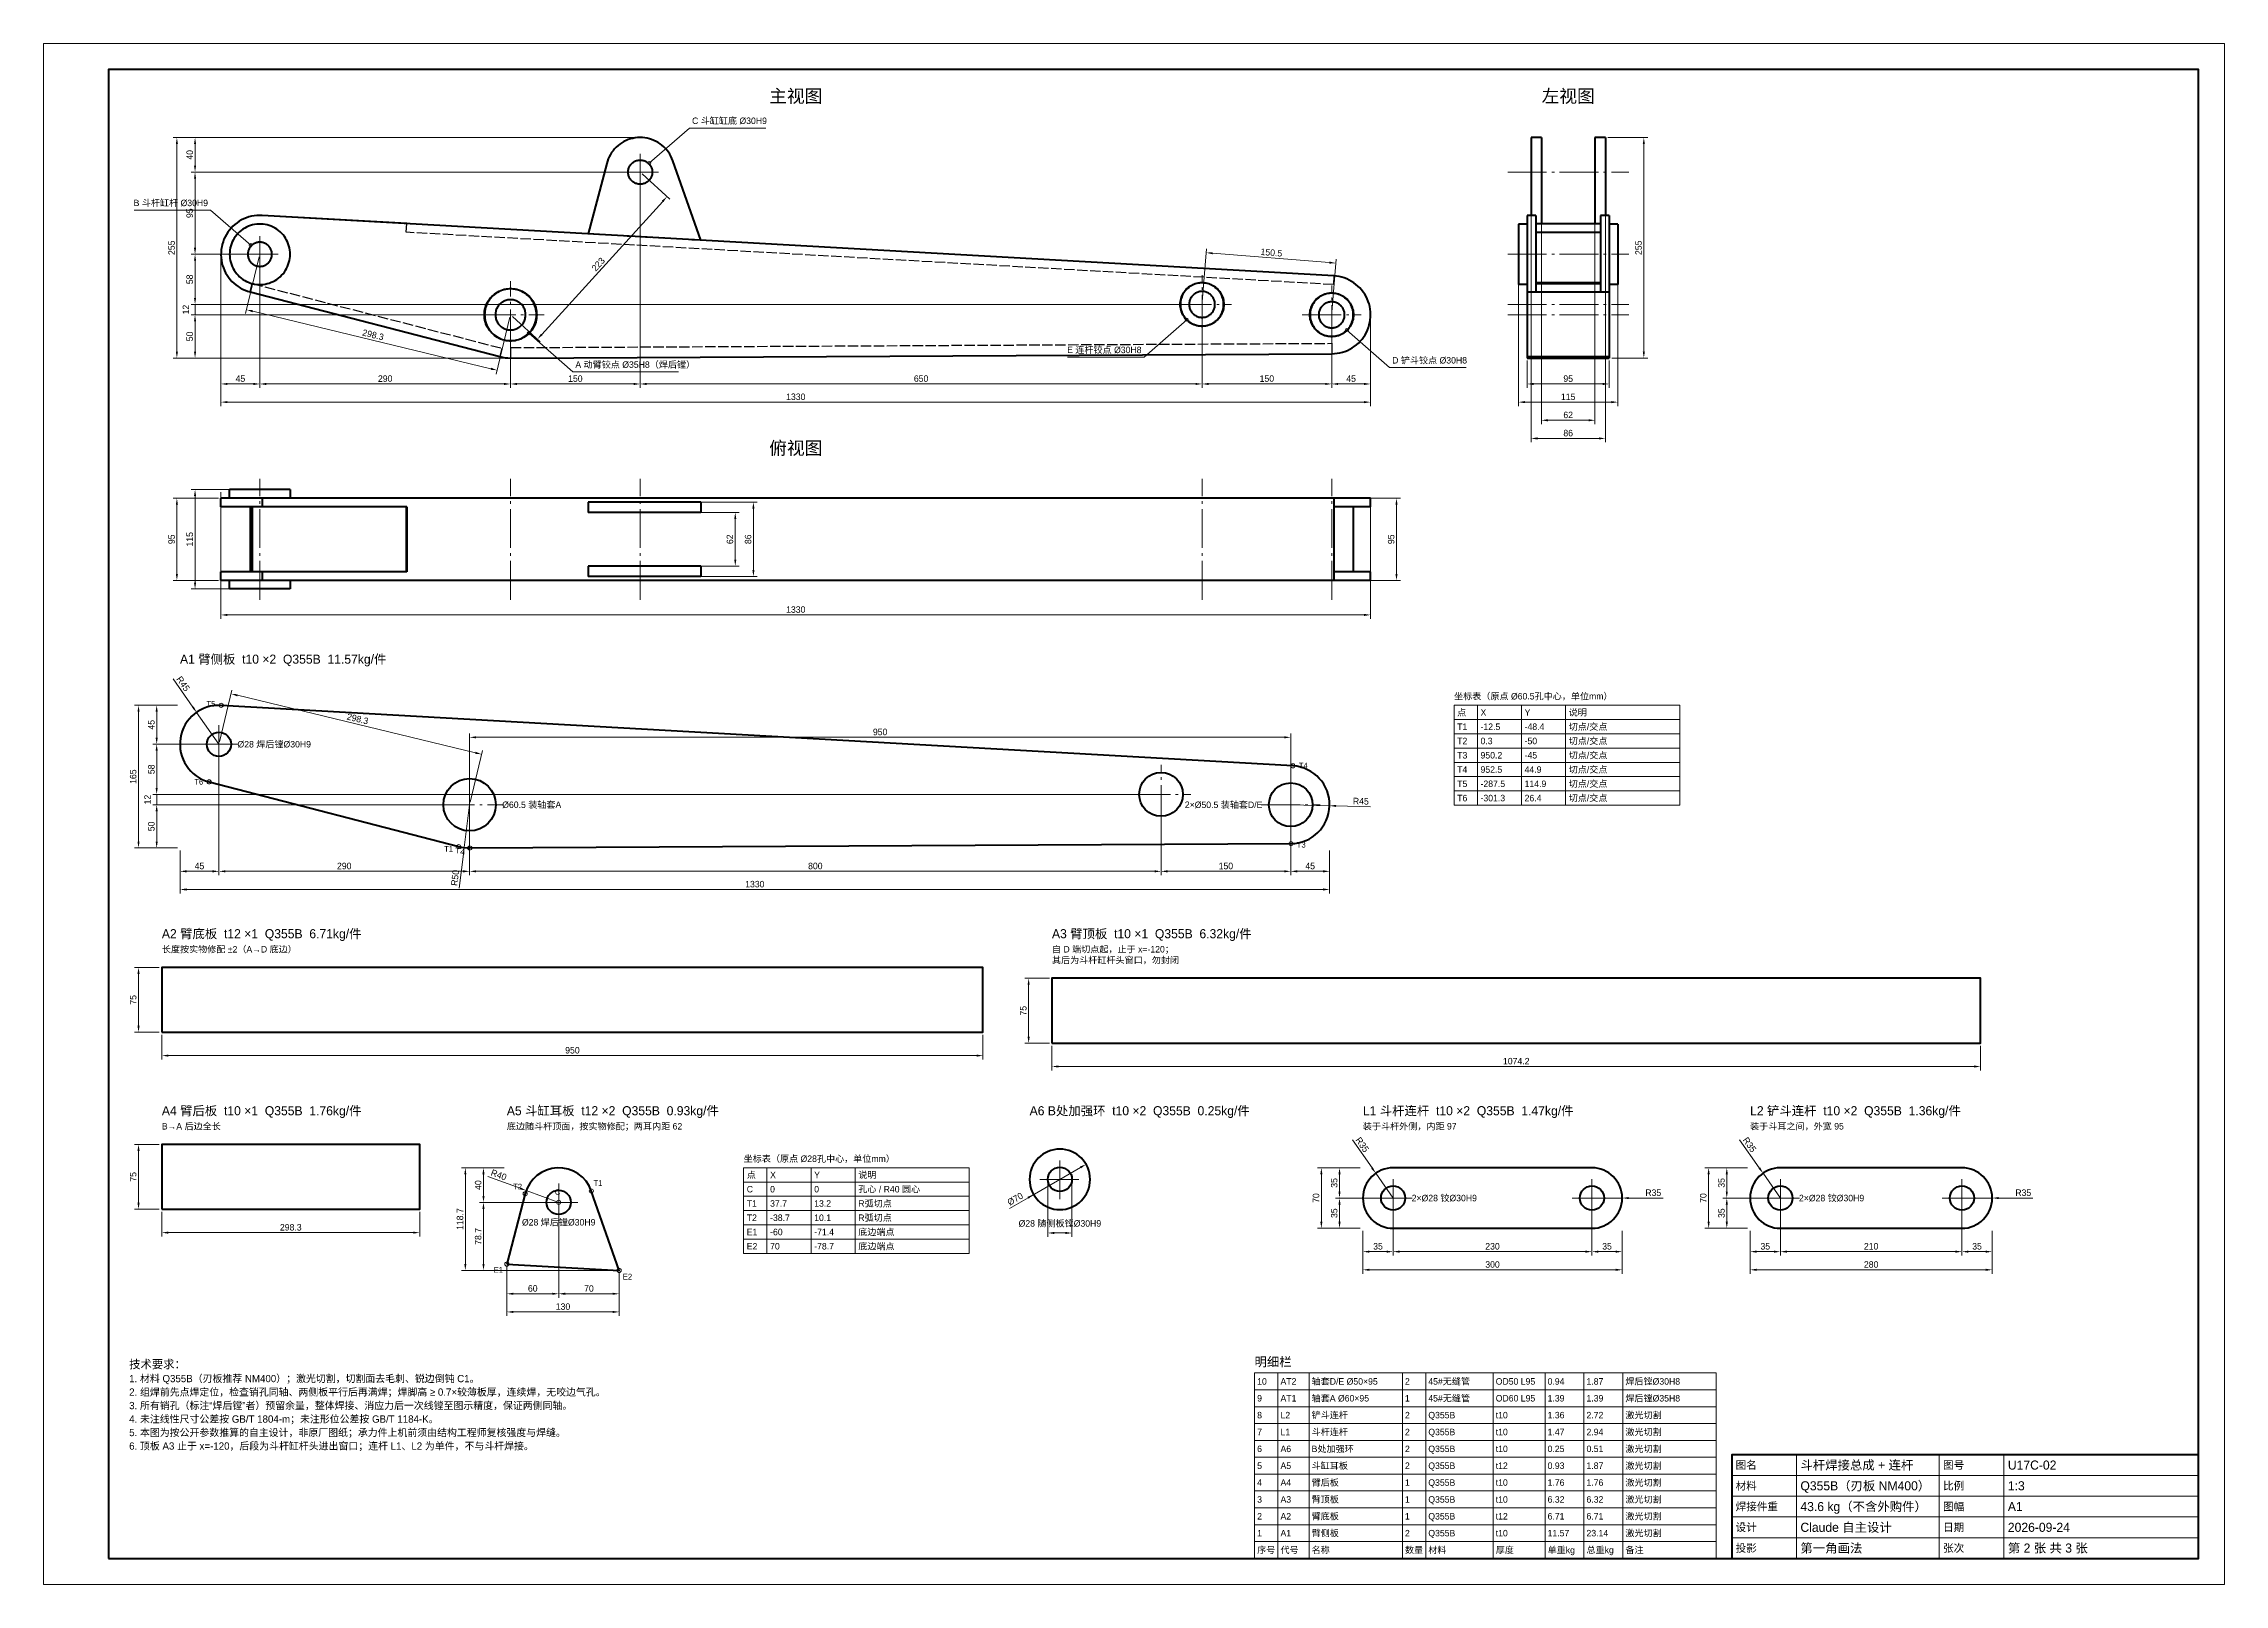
# Model space of a CAD drawing. Header units: millimetres. Extents: x 0 to 2523, y 0 to 1782.
import ezdxf
from ezdxf.enums import TextEntityAlignment as Align

# ---------------------------------------------------------------- set-up
doc = ezdxf.new("R2010")
doc.units = ezdxf.units.MM
doc.header["$LTSCALE"] = 3
doc.linetypes.add('GB_CENTER', pattern=[20, 15, -2, 1, -2])
doc.linetypes.add('GB_HIDDEN', pattern=[5, 4, -1])
for name, color, linetype, lineweight in [('CENTER', 7, 'GB_CENTER', 18), ('DIM', 7, 'Continuous', 18), ('FRAME', 7, 'Continuous', 70), ('HIDDEN', 7, 'GB_HIDDEN', 25), ('OUTLINE', 7, 'Continuous', 50), ('TEXT', 7, 'Continuous', 25), ('THIN', 7, 'Continuous', 18)]:
    doc.layers.add(name, color=color, linetype=linetype, lineweight=lineweight)
doc.styles.add('CJK', font='wqy-zenhei.ttc')
doc.dimstyles.new('GB', dxfattribs={"dimscale": 3, "dimtxt": 2.5, "dimasz": 2.5, "dimexe": 1.5, "dimexo": 1, "dimgap": 0.8, "dimtad": 1, "dimdec": 1, "dimdsep": 46, "dimtxsty": 'CJK', "dimcen": 2.5, "dimazin": 3, "dimtfac": 1, "dimtmove": 0, "dimatfit": 3, "dimlwd": 18, "dimlwe": 18})

msp = doc.modelspace()

# ---------------------------------------------------------------- texts
at = {"layer": 'DIM', "style": 'CJK'}
for s, p in [('C 斗缸缸底 Ø30H9', (750.2, 1686.77)), ('A 动臂铰点 Ø35H8（焊后镗）', (615.2, 1404.77)), ('D 铲斗铰点 Ø30H8', (1560.2, 1409.77))]:
    msp.add_text(s, height=7.5, dxfattribs=at).set_placement(p, align=Align.BOTTOM_LEFT)
for s, p in [('B 斗杆缸杆 Ø30H9', (190.2, 1591.77)), ('E 连杆铰点 Ø30H8', (1270.2, 1421.77))]:
    msp.add_text(s, height=7.5, dxfattribs=at).set_placement(p, align=Align.BOTTOM_RIGHT)
for s, p in [('T5', (193.49, 1018.51)), ('T4', (1457.34, 947.04)), ('T6', (179.52, 928.23)), ('T3', (1454.98, 855.48)), ('T1', (468.56, 850.63)), ('T2', (481.41, 848.86)), ('T2', (548.37, 460.05)), ('C', (594.66, 453.74)), ('T1', (641.37, 464.23)), ('E1', (526.01, 363.64)), ('E2', (675.49, 355.87))]:
    msp.add_text(s, height=6.6, dxfattribs=at).set_placement(p, align=Align.MIDDLE_CENTER)
for s, p in [('Ø28 焊后镗Ø30H9', (224.31, 971.69)), ('Ø60.5 装轴套A', (530.56, 901.69)), ('2×Ø28 铰Ø30H9', (1582.77, 446.81)), ('2×Ø28 铰Ø30H9', (2030.83, 446.81))]:
    msp.add_text(s, height=7.5, dxfattribs=at).set_placement(p, align=Align.MIDDLE_LEFT)
msp.add_text('2×Ø50.5 装轴套D/E', height=7.5, dxfattribs=at).set_placement((1410.06, 901.69), align=Align.MIDDLE_RIGHT)
msp.add_text('Ø28 焊后镗Ø30H9', height=7.5, dxfattribs=at).set_placement((595.9, 412.81), align=Align.BOTTOM_CENTER)
at = {"layer": 'TEXT', "style": 'CJK'}
for s, p in [('主视图', (870.2, 1709.37)), ('左视图', (1763.83, 1709.37)), ('俯视图', (870.2, 1302.24))]:
    msp.add_text(s, height=15, dxfattribs=at).set_placement(p, align=Align.BOTTOM_CENTER)
for s, height, p in [('A1 臂侧板  t10 ×2  Q355B  11.57kg/件', 10.5, (157.81, 1061.69)), ('坐标表（原点 Ø60.5孔中心，单位mm）', 7.5, (1631.81, 1021.19)), ('A2 臂底板  t12 ×1  Q355B  6.71kg/件', 10.5, (136.81, 744.15)), ('A3 臂顶板  t10 ×1  Q355B  6.32kg/件', 10.5, (1166.6, 744.15)), ('长度按实物修配 ±2（A→D 底边）', 7.5, (136.81, 728.55)), ('自 D 端切点起，止于 x=-120；', 7.5, (1166.6, 728.55)), ('其后为斗杆缸杆头窗口，勿封闭', 7.5, (1166.6, 715.95)), ('A4 臂后板  t10 ×1  Q355B  1.76kg/件', 10.5, (136.81, 539.41)), ('B→A 后边全长', 7.5, (136.81, 523.81)), ('A5 斗缸耳板  t12 ×2  Q355B  0.93kg/件', 10.5, (535.9, 539.41)), ('底边随斗杆顶面，按实物修配；两耳内距 62', 7.5, (535.9, 523.81)), ('A6 B处加强环  t10 ×2  Q355B  0.25kg/件', 10.5, (1140.74, 539.41)), ('装于斗杆外侧，内距 97', 7.5, (1526.27, 523.81)), ('L1 斗杆连杆  t10 ×2  Q355B  1.47kg/件', 10.5, (1526.27, 539.41)), ('装于斗耳之间，外宽 95', 7.5, (1974.33, 523.81)), ('L2 铲斗连杆  t10 ×2  Q355B  1.36kg/件', 10.5, (1974.33, 539.41)), ('坐标表（原点 Ø28孔中心，单位mm）', 7.5, (809.9, 486.31)), ('技术要求：', 9.6, (99, 246.9)), ('明细栏', 10.5, (1401, 249)), ('2. 组焊前先点焊定位，检查销孔同轴、两侧板平行后再满焊；焊脚高 ≥ 0.7×较薄板厚，连续焊，无咬边气孔。', 8.4, (99, 215.7)), ('1. 材料 Q355B（刃板推荐 NM400）；激光切割，切割面去毛刺、锐边倒钝 C1。', 8.4, (99, 231.3)), ('3. 所有销孔（标注“焊后镗”者）预留余量，整体焊接、消应力后一次线镗至图示精度，保证两侧同轴。', 8.4, (99, 200.1)), ('4. 未注线性尺寸公差按 GB/T 1804-m；未注形位公差按 GB/T 1184-K。', 8.4, (99, 184.5)), ('5. 本图为按公开参数推算的自主设计，非原厂图纸；承力件上机前须由结构工程师复核强度与焊缝。', 8.4, (99, 168.9)), ('6. 顶板 A3 止于 x=-120，后段为斗杆缸杆头进出窗口；连杆 L1、L2 为单件，不与斗杆焊接。', 8.4, (99, 153.3))]:
    msp.add_text(s, height=height, dxfattribs=at).set_placement(p, align=Align.BOTTOM_LEFT)
for s, height, p in [('点', 7.5, (1635.41, 1008.44)), ('X', 7.5, (1662.41, 1008.44)), ('Y', 7.5, (1713.41, 1008.44)), ('说明', 7.5, (1764.41, 1008.44)), ('T1', 7.5, (1635.41, 991.94)), ('-12.5', 7.5, (1662.41, 991.94)), ('-48.4', 7.5, (1713.41, 991.94)), ('切点/交点', 7.5, (1764.41, 991.94)), ('T2', 7.5, (1635.41, 975.44)), ('T3', 7.5, (1635.41, 958.94)), ('0.3', 7.5, (1662.41, 975.44)), ('950.2', 7.5, (1662.41, 958.94)), ('-50', 7.5, (1713.41, 975.44)), ('-45', 7.5, (1713.41, 958.94)), ('切点/交点', 7.5, (1764.41, 975.44)), ('切点/交点', 7.5, (1764.41, 958.94)), ('T4', 7.5, (1635.41, 942.44)), ('952.5', 7.5, (1662.41, 942.44)), ('44.9', 7.5, (1713.41, 942.44)), ('切点/交点', 7.5, (1764.41, 942.44)), ('T5', 7.5, (1635.41, 925.94)), ('T6', 7.5, (1635.41, 909.44)), ('-287.5', 7.5, (1662.41, 925.94)), ('-301.3', 7.5, (1662.41, 909.44)), ('26.4', 7.5, (1713.41, 909.44)), ('114.9', 7.5, (1713.41, 925.94)), ('切点/交点', 7.5, (1764.41, 925.94)), ('切点/交点', 7.5, (1764.41, 909.44)), ('点', 7.5, (813.5, 473.56)), ('C', 7.5, (813.5, 457.06)), ('X', 7.5, (840.5, 473.56)), ('0', 7.5, (840.5, 457.06)), ('Y', 7.5, (891.5, 473.56)), ('0', 7.5, (891.5, 457.06)), ('孔心 / R40 圆心', 7.5, (942.5, 457.06)), ('说明', 7.5, (942.5, 473.56)), ('T1', 7.5, (813.5, 440.56)), ('37.7', 7.5, (840.5, 440.56)), ('13.2', 7.5, (891.5, 440.56)), ('R弧切点', 7.5, (942.5, 440.56)), ('R弧切点', 7.5, (942.5, 424.06)), ('T2', 7.5, (813.5, 424.06)), ('E1', 7.5, (813.5, 407.56)), ('-38.7', 7.5, (840.5, 424.06)), ('-60', 7.5, (840.5, 407.56)), ('-71.4', 7.5, (891.5, 407.56)), ('10.1', 7.5, (891.5, 424.06)), ('底边端点', 7.5, (942.5, 407.56)), ('E2', 7.5, (813.5, 391.06)), ('70', 7.5, (840.5, 391.06)), ('-78.7', 7.5, (891.5, 391.06)), ('底边端点', 7.5, (942.5, 391.06)), ('10', 7.5, (1404, 234.75)), ('AT2', 7.5, (1431, 234.75)), ('轴套D/E Ø50×95', 7.5, (1467, 234.75)), ('2', 7.5, (1575, 234.75)), ('45#无缝管', 7.5, (1602, 234.75)), ('OD50 L95', 7.5, (1680, 234.75)), ('0.94', 7.5, (1740, 234.75)), ('1.87', 7.5, (1785, 234.75)), ('焊后镗Ø30H8', 7.5, (1830, 234.75)), ('9', 7.5, (1404, 215.25)), ('AT1', 7.5, (1431, 215.25)), ('轴套A Ø60×95', 7.5, (1467, 215.25)), ('1', 7.5, (1575, 215.25)), ('45#无缝管', 7.5, (1602, 215.25)), ('OD60 L95', 7.5, (1680, 215.25)), ('1.39', 7.5, (1740, 215.25)), ('1.39', 7.5, (1785, 215.25)), ('焊后镗Ø35H8', 7.5, (1830, 215.25)), ('8', 7.5, (1404, 195.75)), ('7', 7.5, (1404, 176.25)), ('L2', 7.5, (1431, 195.75)), ('L1', 7.5, (1431, 176.25)), ('铲斗连杆', 7.5, (1467, 195.75)), ('斗杆连杆', 7.5, (1467, 176.25)), ('2', 7.5, (1575, 195.75)), ('2', 7.5, (1575, 176.25)), ('Q355B', 7.5, (1602, 195.75)), ('Q355B', 7.5, (1602, 176.25)), ('t10', 7.5, (1680, 195.75)), ('t10', 7.5, (1680, 176.25)), ('1.36', 7.5, (1740, 195.75)), ('1.47', 7.5, (1740, 176.25)), ('2.72', 7.5, (1785, 195.75)), ('2.94', 7.5, (1785, 176.25)), ('激光切割', 7.5, (1830, 195.75)), ('激光切割', 7.5, (1830, 176.25)), ('6', 7.5, (1404, 156.75)), ('A6', 7.5, (1431, 156.75)), ('B处加强环', 7.5, (1467, 156.75)), ('2', 7.5, (1575, 156.75)), ('Q355B', 7.5, (1602, 156.75)), ('t10', 7.5, (1680, 156.75)), ('0.25', 7.5, (1740, 156.75)), ('0.51', 7.5, (1785, 156.75)), ('激光切割', 7.5, (1830, 156.75)), ('5', 7.5, (1404, 137.25)), ('A5', 7.5, (1431, 137.25)), ('斗缸耳板', 7.5, (1467, 137.25)), ('2', 7.5, (1575, 137.25)), ('Q355B', 7.5, (1602, 137.25)), ('t12', 7.5, (1680, 137.25)), ('0.93', 7.5, (1740, 137.25)), ('1.87', 7.5, (1785, 137.25)), ('激光切割', 7.5, (1830, 137.25)), ('图名', 9, (1957.5, 138)), ('斗杆焊接总成 + 连杆', 10.5, (2032.5, 138)), ('图号', 9, (2197.5, 138)), ('U17C-02', 10.5, (2272.5, 138)), ('4', 7.5, (1404, 117.75)), ('3', 7.5, (1404, 98.25)), ('A4', 7.5, (1431, 117.75)), ('A3', 7.5, (1431, 98.25)), ('臂后板', 7.5, (1467, 117.75)), ('臂顶板', 7.5, (1467, 98.25)), ('1', 7.5, (1575, 117.75)), ('1', 7.5, (1575, 98.25)), ('Q355B', 7.5, (1602, 117.75)), ('Q355B', 7.5, (1602, 98.25)), ('t10', 7.5, (1680, 117.75)), ('t10', 7.5, (1680, 98.25)), ('6.32', 7.5, (1740, 98.25)), ('1.76', 7.5, (1740, 117.75)), ('6.32', 7.5, (1785, 98.25)), ('1.76', 7.5, (1785, 117.75)), ('激光切割', 7.5, (1830, 117.75)), ('激光切割', 7.5, (1830, 98.25)), ('材料', 9, (1957.5, 114)), ('Q355B（刃板 NM400）', 10.5, (2032.5, 114)), ('比例', 9, (2197.5, 114)), ('1:3', 10.5, (2272.5, 114)), ('2', 7.5, (1404, 78.75)), ('A2', 7.5, (1431, 78.75)), ('臂底板', 7.5, (1467, 78.75)), ('1', 7.5, (1575, 78.75)), ('Q355B', 7.5, (1602, 78.75)), ('t12', 7.5, (1680, 78.75)), ('6.71', 7.5, (1740, 78.75)), ('6.71', 7.5, (1785, 78.75)), ('激光切割', 7.5, (1830, 78.75)), ('焊接件重', 9, (1957.5, 90)), ('43.6 kg（不含外购件）', 10.5, (2032.5, 90)), ('图幅', 9, (2197.5, 90)), ('A1', 10.5, (2272.5, 90)), ('1', 7.5, (1404, 59.25)), ('A1', 7.5, (1431, 59.25)), ('臂侧板', 7.5, (1467, 59.25)), ('2', 7.5, (1575, 59.25)), ('Q355B', 7.5, (1602, 59.25)), ('t10', 7.5, (1680, 59.25)), ('11.57', 7.5, (1740, 59.25)), ('23.14', 7.5, (1785, 59.25)), ('激光切割', 7.5, (1830, 59.25)), ('设计', 9, (1957.5, 66)), ('Claude 自主设计', 10.5, (2032.5, 66)), ('日期', 9, (2197.5, 66)), ('2026-09-24', 10.5, (2272.5, 66)), ('序号', 7.5, (1404, 39.75)), ('代号', 7.5, (1431, 39.75)), ('名称', 7.5, (1467, 39.75)), ('数量', 7.5, (1575, 39.75)), ('材料', 7.5, (1602, 39.75)), ('厚度', 7.5, (1680, 39.75)), ('单重kg', 7.5, (1740, 39.75)), ('总重kg', 7.5, (1785, 39.75)), ('备注', 7.5, (1830, 39.75)), ('投影', 9, (1957.5, 42)), ('第一角画法', 10.5, (2032.5, 42)), ('张次', 9, (2197.5, 42)), ('第 2 张 共 3 张', 10.5, (2272.5, 42))]:
    msp.add_text(s, height=height, dxfattribs=at).set_placement(p, align=Align.MIDDLE_LEFT)

# ---------------------------------------------------------------- dimensions: what is measured, and where the dimension line sits
at = {"layer": 'DIM'}
for base, p1, p2, angle in [((154.2, 1418.37), (540.2, 1418.37), (690.2, 1673.37), 90), ((175.2, 1633.37), (690.2, 1633.37), (690.2, 1673.37), 90), ((1851.33, 1418.37), (1811.33, 1418.37), (1806.83, 1673.37), 90), ((175.2, 1538.37), (250.2, 1538.37), (690.2, 1633.37), 90), ((571.27, 1440.12), (540.2, 1468.37), (690.2, 1633.37), 47.72631), ((1344.98, 1540.18), (1340.2, 1480.37), (1490.2, 1468.37), 355.42608), ((175.2, 1480.37), (1340.2, 1480.37), (250.2, 1538.37), 90), ((234.71, 1474.21), (250.2, 1538.37), (540.2, 1468.37), 346.42957), ((175.2, 1468.37), (540.2, 1468.37), (1340.2, 1480.37), 90), ((175.2, 1418.37), (540.2, 1418.37), (540.2, 1468.37), 90), ((175.2, 1151.24), (250.2, 1151.24), (250.2, 1266.24), 90), ((154.2, 1161.24), (205.2, 1161.24), (205.2, 1256.24), 90), ((821.2, 1165.74), (690.2, 1165.74), (690.2, 1251.74), 90), ((800.2, 1177.74), (690.2, 1177.74), (690.2, 1239.74), 90), ((1565.2, 1161.24), (1515.2, 1161.24), (1515.2, 1256.24), 90), ((109.81, 851.69), (157.81, 851.69), (157.81, 1016.69), 90), ((130.81, 971.69), (202.81, 971.69), (157.81, 1016.69), 90), ((216.89, 1030.02), (202.81, 971.69), (492.81, 901.69), 346.42957), ((130.81, 913.69), (1292.81, 913.69), (202.81, 971.69), 90), ((130.81, 901.69), (492.81, 901.69), (1292.81, 913.69), 90), ((130.81, 851.69), (157.81, 851.69), (492.81, 901.69), 90), ((109.81, 638.55), (136.81, 638.55), (136.81, 713.55), 90), ((1139.6, 625.95), (1166.6, 625.95), (1166.6, 700.95), 90), ((109.81, 433.81), (136.81, 433.81), (136.81, 508.81), 90), ((487.9, 363.09), (665.9, 363.09), (535.9, 481.81), 90), ((508.9, 441.81), (595.9, 441.81), (535.9, 481.81), 90), ((1478.27, 411.81), (1526.27, 411.81), (1526.27, 481.81), 90), ((1499.27, 446.81), (1561.27, 446.81), (1526.27, 481.81), 90), ((1926.33, 411.81), (1974.33, 411.81), (1974.33, 481.81), 90), ((1947.33, 446.81), (2009.33, 446.81), (1974.33, 481.81), 90), ((508.9, 363.09), (665.9, 363.09), (595.9, 441.81), 90), ((1499.27, 411.81), (1526.27, 411.81), (1561.27, 446.81), 90), ((1947.33, 411.81), (1974.33, 411.81), (2009.33, 446.81), 90)]:
    msp.add_linear_dim(base=base, p1=p1, p2=p2, angle=angle, dimstyle='GB', dxfattribs=at).render()
for base, p1, p2 in [((540.2, 1388.37), (540.2, 1468.37), (690.2, 1633.37)), ((690.2, 1388.37), (690.2, 1633.37), (1340.2, 1480.37)), ((1720.83, 1325.37), (1720.83, 1633.37), (1806.83, 1633.37)), ((1732.83, 1346.37), (1732.83, 1633.37), (1794.83, 1633.37)), ((205.2, 1388.37), (205.2, 1538.37), (250.2, 1538.37)), ((205.2, 1367.37), (205.2, 1538.37), (1535.19, 1468.37)), ((250.2, 1388.37), (250.2, 1538.37), (540.2, 1468.37)), ((1706.33, 1367.37), (1706.33, 1538.37), (1821.33, 1538.37)), ((1340.2, 1388.37), (1340.2, 1480.37), (1490.2, 1468.37)), ((1490.2, 1388.37), (1490.2, 1468.37), (1535.19, 1468.37)), ((1716.33, 1388.37), (1716.33, 1418.37), (1811.33, 1418.37)), ((205.2, 1121.24), (205.2, 1266.24), (1535.2, 1256.24)), ((492.81, 979.69), (492.81, 901.69), (1442.81, 901.69)), ((157.81, 824.69), (157.81, 851.69), (202.81, 971.69)), ((202.81, 824.69), (202.81, 971.69), (492.81, 901.69)), ((492.81, 824.69), (492.81, 901.69), (1292.81, 913.69)), ((1292.81, 824.69), (1292.81, 913.69), (1442.81, 901.69)), ((1442.81, 824.69), (1442.81, 901.69), (1487.81, 851.69)), ((157.81, 803.69), (157.81, 851.69), (1487.81, 851.69)), ((136.81, 611.55), (136.81, 638.55), (1086.79, 638.55)), ((1166.6031, 598.9511), (1166.6031, 625.9511), (2240.847, 625.9511)), ((136.81, 406.81), (136.81, 433.81), (435.09, 433.81)), ((535.9, 336.09), (535.9, 370.43), (595.9, 441.81)), ((595.9, 336.09), (595.9, 441.81), (665.9, 363.09)), ((1526.27, 384.81), (1526.27, 411.81), (1561.27, 446.81)), ((1561.27, 384.81), (1561.27, 446.81), (1791.27, 446.81)), ((1791.27, 384.81), (1791.27, 446.81), (1826.27, 411.81)), ((1974.33, 384.81), (1974.33, 411.81), (2009.33, 446.81)), ((2009.33, 384.81), (2009.33, 446.81), (2219.33, 446.81)), ((2219.33, 384.81), (2219.33, 446.81), (2254.33, 411.81)), ((1526.27, 363.81), (1526.27, 411.81), (1826.27, 411.81)), ((1974.33, 363.81), (1974.33, 411.81), (2254.33, 411.81)), ((535.9, 315.09), (535.9, 370.43), (665.9, 363.09))]:
    msp.add_linear_dim(base=base, p1=p1, p2=p2, dimstyle='GB', dxfattribs=at).render()
for center, radius, location in [((202.81, 971.69), 45, (156.35, 1038.05)), ((1442.81, 901.69), 45, (1523.78, 899.62)), ((492.81, 901.69), 50, (482.16, 816.36)), ((1561.27, 446.81), 35, (1520.55, 504.97)), ((2009.33, 446.81), 35, (1968.61, 504.97)), ((595.9, 441.81), 40, (524.49, 467.8)), ((1791.27, 446.81), 35, (1862.27, 446.81)), ((2219.33, 446.81), 35, (2290.33, 446.81))]:
    msp.add_radius_dim(center=center, radius=radius, location=location, dimstyle='GB', dxfattribs=at).render()
msp.add_diameter_dim_2p(p1=(1206.05, 485.91), p2=(1145.43, 450.91), dimstyle='GB', override={"dimtofl": 1}, dxfattribs=at).render()
msp.add_linear_dim(base=(1161.74, 406.41), p1=(1161.74, 468.41), p2=(1189.74, 468.41), text='Ø28 随侧板镗Ø30H9', dimstyle='GB', dxfattribs=at).render()

# ---------------------------------------------------------------- linework, layer by layer
at = {"layer": 'CENTER'}
for p, q in [((690.2, 1609.37), (690.2, 1657.37)), ((666.2, 1633.37), (714.2, 1633.37)), ((1693.83, 1633.37), (1833.83, 1633.37)), ((250.2, 1514.37), (250.2, 1562.37)), ((226.2, 1538.37), (274.2, 1538.37)), ((1340.2, 1446.37), (1340.2, 1514.37)), ((1693.83, 1538.37), (1833.83, 1538.37)), ((540.2, 1429.37), (540.2, 1507.37)), ((1490.2, 1434.37), (1490.2, 1502.37)), ((501.2, 1468.37), (579.2, 1468.37)), ((1306.2, 1480.37), (1374.2, 1480.37)), ((1456.2, 1468.37), (1524.2, 1468.37)), ((1693.83, 1480.37), (1833.83, 1480.37)), ((1693.83, 1468.37), (1833.83, 1468.37)), ((1693.83, 1468.37), (1833.83, 1468.37)), ((250.2, 1138.74), (250.2, 1278.74)), ((540.2, 1138.74), (540.2, 1278.74)), ((690.2, 1138.74), (690.2, 1278.74)), ((1340.2, 1138.74), (1340.2, 1278.74)), ((1490.2, 1138.74), (1490.2, 1278.74)), ((202.81, 948.69), (202.81, 994.69)), ((179.81, 971.69), (225.81, 971.69)), ((492.81, 862.44), (492.81, 940.94)), ((1292.81, 879.44), (1292.81, 947.94)), ((1442.81, 867.44), (1442.81, 935.94)), ((1258.56, 913.69), (1327.06, 913.69)), ((453.56, 901.69), (532.06, 901.69)), ((1408.56, 901.69), (1477.06, 901.69)), ((1175.74, 445.41), (1175.74, 491.41)), ((595.9, 418.81), (595.9, 464.81)), ((1152.74, 468.41), (1198.74, 468.41)), ((1561.27, 423.81), (1561.27, 469.81)), ((1791.27, 423.81), (1791.27, 469.81)), ((2009.33, 423.81), (2009.33, 469.81)), ((2219.33, 423.81), (2219.33, 469.81)), ((572.9, 441.81), (618.9, 441.81)), ((1538.27, 446.81), (1584.27, 446.81)), ((1768.27, 446.81), (1814.27, 446.81)), ((1986.33, 446.81), (2032.33, 446.81)), ((2196.33, 446.81), (2242.33, 446.81))]:
    msp.add_line(p, q, dxfattribs=at)
at = {"layer": 'DIM'}
for points in [[(700.8, 1643.97), (747.2, 1684.37), (835.7, 1684.37)], [(239.59, 1548.97), (193.2, 1589.37), (104.7, 1589.37)], [(561.41, 1447.16), (612.2, 1402.37), (734.45, 1402.37)], [(1322.52, 1462.69), (1273.2, 1419.37), (1184.7, 1419.37)], [(1507.87, 1450.69), (1557.2, 1407.37), (1645.7, 1407.37)]]:
    msp.add_lwpolyline(points, dxfattribs=at)
for centre in [(700.8, 1643.97), (239.59, 1548.97), (1322.52, 1462.69), (561.41, 1447.16), (1507.87, 1450.69)]:
    msp.add_circle(centre, 1.8, dxfattribs=at)
at = {"layer": 'FRAME'}
for points in [[(75, 30), (2493, 30), (2493, 1752), (75, 1752)], [(1953, 30), (2493, 30), (2493, 150), (1953, 150)]]:
    msp.add_lwpolyline(points, close=True, dxfattribs=at)
at = {"layer": 'HIDDEN'}
for points in [[(727.94, 1646.61), (726.94, 1649.17), (725.77, 1651.67), (724.42, 1654.07), (722.92, 1656.38), (721.26, 1658.57), (719.45, 1660.65), (717.5, 1662.6), (715.42, 1664.41), (713.23, 1666.07), (710.92, 1667.58), (708.52, 1668.93), (706.03, 1670.1), (703.46, 1671.11), (700.83, 1671.93), (698.15, 1672.57), (695.44, 1673.02), (692.69, 1673.29), (689.94, 1673.37), (687.19, 1673.26), (684.45, 1672.95), (681.74, 1672.46), (679.07, 1671.79), (676.45, 1670.93), (673.9, 1669.9), (671.42, 1668.69), (669.04, 1667.31), (666.75, 1665.78), (664.57, 1664.08), (662.52, 1662.25), (660.6, 1660.28), (658.82, 1658.17), (657.18, 1655.96), (655.71, 1653.63), (654.4, 1651.21), (653.25, 1648.7), (652.28, 1646.12), (651.5, 1643.48)], [(727.94, 1646.61), (726.94, 1649.17), (725.77, 1651.67), (724.42, 1654.07), (722.92, 1656.38), (721.26, 1658.57), (719.45, 1660.65), (717.5, 1662.6), (715.42, 1664.41), (713.23, 1666.07), (710.92, 1667.58), (708.52, 1668.93), (706.03, 1670.1), (703.46, 1671.11), (700.83, 1671.93), (698.15, 1672.57), (695.44, 1673.02), (692.69, 1673.29), (689.94, 1673.37), (687.19, 1673.26), (684.45, 1672.95), (681.74, 1672.46), (679.07, 1671.79), (676.45, 1670.93), (673.9, 1669.9), (671.42, 1668.69), (669.04, 1667.31), (666.75, 1665.78), (664.57, 1664.08), (662.52, 1662.25), (660.6, 1660.28), (658.82, 1658.17), (657.18, 1655.96), (655.71, 1653.63), (654.4, 1651.21), (653.25, 1648.7), (652.28, 1646.12), (651.5, 1643.48)], [(727.94, 1646.61), (726.94, 1649.17), (725.77, 1651.67), (724.42, 1654.07), (722.92, 1656.38), (721.26, 1658.57), (719.45, 1660.65), (717.5, 1662.6), (715.42, 1664.41), (713.23, 1666.07), (710.92, 1667.58), (708.52, 1668.93), (706.03, 1670.1), (703.46, 1671.11), (700.83, 1671.93), (698.15, 1672.57), (695.44, 1673.02), (692.69, 1673.29), (689.94, 1673.37), (687.19, 1673.26), (684.45, 1672.95), (681.74, 1672.46), (679.07, 1671.79), (676.45, 1670.93), (673.9, 1669.9), (671.42, 1668.69), (669.04, 1667.31), (666.75, 1665.78), (664.57, 1664.08), (662.52, 1662.25), (660.6, 1660.28), (658.82, 1658.17), (657.18, 1655.96), (655.71, 1653.63), (654.4, 1651.21), (653.25, 1648.7), (652.28, 1646.12), (651.5, 1643.48)], [(651.5, 1643.48), (630.2, 1561.99)], [(651.5, 1643.48), (630.2, 1561.99)], [(651.5, 1643.48), (630.2, 1561.99)], [(704.2, 1633.37), (704.16, 1632.39), (704.06, 1631.42), (703.89, 1630.46), (703.65, 1629.51), (703.35, 1628.58), (702.99, 1627.67), (702.56, 1626.8), (702.07, 1625.95), (701.52, 1625.14), (700.92, 1624.37), (700.27, 1623.64), (699.56, 1622.96), (698.82, 1622.34), (698.03, 1621.76), (697.2, 1621.24), (696.33, 1620.79), (695.44, 1620.39), (694.52, 1620.05), (693.58, 1619.78), (692.63, 1619.58), (691.66, 1619.45), (690.69, 1619.38), (689.71, 1619.38), (688.73, 1619.45), (687.77, 1619.58), (686.81, 1619.78), (685.87, 1620.05), (684.95, 1620.39), (684.06, 1620.79), (683.2, 1621.24), (682.37, 1621.76), (681.58, 1622.34), (680.83, 1622.96), (680.13, 1623.64), (679.47, 1624.37), (678.87, 1625.14), (678.32, 1625.95), (677.84, 1626.8), (677.41, 1627.67), (677.04, 1628.58), (676.74, 1629.51), (676.5, 1630.46), (676.33, 1631.42), (676.23, 1632.39), (676.2, 1633.37), (676.23, 1634.34), (676.33, 1635.32), (676.5, 1636.28), (676.74, 1637.23), (677.04, 1638.16), (677.41, 1639.06), (677.84, 1639.94), (678.32, 1640.79), (678.87, 1641.6), (679.47, 1642.37), (680.13, 1643.09), (680.83, 1643.77), (681.58, 1644.4), (682.37, 1644.97), (683.2, 1645.49), (684.06, 1645.95), (684.95, 1646.35), (685.87, 1646.68), (686.81, 1646.95), (687.77, 1647.16), (688.73, 1647.29), (689.71, 1647.36), (690.69, 1647.36), (691.66, 1647.29), (692.63, 1647.16), (693.58, 1646.95), (694.52, 1646.68), (695.44, 1646.35), (696.33, 1645.95), (697.2, 1645.49), (698.03, 1644.97), (698.82, 1644.4), (699.56, 1643.77), (700.27, 1643.09), (700.92, 1642.37), (701.52, 1641.6), (702.07, 1640.79), (702.56, 1639.94), (702.99, 1639.06), (703.35, 1638.16), (703.65, 1637.23), (703.89, 1636.28), (704.06, 1635.32), (704.16, 1634.34), (704.2, 1633.37)], [(704.2, 1633.37), (704.16, 1632.39), (704.06, 1631.42), (703.89, 1630.46), (703.65, 1629.51), (703.35, 1628.58), (702.99, 1627.67), (702.56, 1626.8), (702.07, 1625.95), (701.52, 1625.14), (700.92, 1624.37), (700.27, 1623.64), (699.56, 1622.96), (698.82, 1622.34), (698.03, 1621.76), (697.2, 1621.24), (696.33, 1620.79), (695.44, 1620.39), (694.52, 1620.05), (693.58, 1619.78), (692.63, 1619.58), (691.66, 1619.45), (690.69, 1619.38), (689.71, 1619.38), (688.73, 1619.45), (687.77, 1619.58), (686.81, 1619.78), (685.87, 1620.05), (684.95, 1620.39), (684.06, 1620.79), (683.2, 1621.24), (682.37, 1621.76), (681.58, 1622.34), (680.83, 1622.96), (680.13, 1623.64), (679.47, 1624.37), (678.87, 1625.14), (678.32, 1625.95), (677.84, 1626.8), (677.41, 1627.67), (677.04, 1628.58), (676.74, 1629.51), (676.5, 1630.46), (676.33, 1631.42), (676.23, 1632.39), (676.2, 1633.37), (676.23, 1634.34), (676.33, 1635.32), (676.5, 1636.28), (676.74, 1637.23), (677.04, 1638.16), (677.41, 1639.06), (677.84, 1639.94), (678.32, 1640.79), (678.87, 1641.6), (679.47, 1642.37), (680.13, 1643.09), (680.83, 1643.77), (681.58, 1644.4), (682.37, 1644.97), (683.2, 1645.49), (684.06, 1645.95), (684.95, 1646.35), (685.87, 1646.68), (686.81, 1646.95), (687.77, 1647.16), (688.73, 1647.29), (689.71, 1647.36), (690.69, 1647.36), (691.66, 1647.29), (692.63, 1647.16), (693.58, 1646.95), (694.52, 1646.68), (695.44, 1646.35), (696.33, 1645.95), (697.2, 1645.49), (698.03, 1644.97), (698.82, 1644.4), (699.56, 1643.77), (700.27, 1643.09), (700.92, 1642.37), (701.52, 1641.6), (702.07, 1640.79), (702.56, 1639.94), (702.99, 1639.06), (703.35, 1638.16), (703.65, 1637.23), (703.89, 1636.28), (704.06, 1635.32), (704.16, 1634.34), (704.2, 1633.37)], [(704.2, 1633.37), (704.16, 1632.39), (704.06, 1631.42), (703.89, 1630.46), (703.65, 1629.51), (703.35, 1628.58), (702.99, 1627.67), (702.56, 1626.8), (702.07, 1625.95), (701.52, 1625.14), (700.92, 1624.37), (700.27, 1623.64), (699.56, 1622.96), (698.82, 1622.34), (698.03, 1621.76), (697.2, 1621.24), (696.33, 1620.79), (695.44, 1620.39), (694.52, 1620.05), (693.58, 1619.78), (692.63, 1619.58), (691.66, 1619.45), (690.69, 1619.38), (689.71, 1619.38), (688.73, 1619.45), (687.77, 1619.58), (686.81, 1619.78), (685.87, 1620.05), (684.95, 1620.39), (684.06, 1620.79), (683.2, 1621.24), (682.37, 1621.76), (681.58, 1622.34), (680.83, 1622.96), (680.13, 1623.64), (679.47, 1624.37), (678.87, 1625.14), (678.32, 1625.95), (677.84, 1626.8), (677.41, 1627.67), (677.04, 1628.58), (676.74, 1629.51), (676.5, 1630.46), (676.33, 1631.42), (676.23, 1632.39), (676.2, 1633.37), (676.23, 1634.34), (676.33, 1635.32), (676.5, 1636.28), (676.74, 1637.23), (677.04, 1638.16), (677.41, 1639.06), (677.84, 1639.94), (678.32, 1640.79), (678.87, 1641.6), (679.47, 1642.37), (680.13, 1643.09), (680.83, 1643.77), (681.58, 1644.4), (682.37, 1644.97), (683.2, 1645.49), (684.06, 1645.95), (684.95, 1646.35), (685.87, 1646.68), (686.81, 1646.95), (687.77, 1647.16), (688.73, 1647.29), (689.71, 1647.36), (690.69, 1647.36), (691.66, 1647.29), (692.63, 1647.16), (693.58, 1646.95), (694.52, 1646.68), (695.44, 1646.35), (696.33, 1645.95), (697.2, 1645.49), (698.03, 1644.97), (698.82, 1644.4), (699.56, 1643.77), (700.27, 1643.09), (700.92, 1642.37), (701.52, 1641.6), (702.07, 1640.79), (702.56, 1639.94), (702.99, 1639.06), (703.35, 1638.16), (703.65, 1637.23), (703.89, 1636.28), (704.06, 1635.32), (704.16, 1634.34), (704.2, 1633.37)], [(760.2, 1554.65), (727.94, 1646.61)], [(760.2, 1554.65), (727.94, 1646.61)], [(252.73, 1583.3), (249.65, 1583.37), (246.58, 1583.22), (243.52, 1582.87), (240.49, 1582.31), (237.5, 1581.54), (234.58, 1580.57), (231.73, 1579.4), (228.96, 1578.04), (226.3, 1576.5), (223.75, 1574.77), (221.32, 1572.88), (219.02, 1570.82), (216.88, 1568.61), (214.88, 1566.26), (213.06, 1563.78), (211.41, 1561.18), (209.94, 1558.47), (208.66, 1555.67), (207.57, 1552.79), (206.68, 1549.84), (206, 1546.83), (205.52, 1543.79), (205.26, 1540.72), (205.2, 1537.64), (205.36, 1534.56), (205.72, 1531.5), (206.3, 1528.48), (207.08, 1525.5), (208.06, 1522.58), (209.24, 1519.73), (210.61, 1516.97), (212.17, 1514.31), (213.9, 1511.77), (215.81, 1509.35), (217.87, 1507.06), (220.09, 1504.92), (222.45, 1502.94), (224.94, 1501.13), (227.54, 1499.49), (230.26, 1498.03), (233.06, 1496.76), (235.95, 1495.68), (238.91, 1494.81)], [(252.73, 1583.3), (249.65, 1583.37), (246.58, 1583.22), (243.52, 1582.87), (240.49, 1582.31), (237.5, 1581.54), (234.58, 1580.57), (231.73, 1579.4), (228.96, 1578.04), (226.3, 1576.5), (223.75, 1574.77), (221.32, 1572.88), (219.02, 1570.82), (216.88, 1568.61), (214.88, 1566.26), (213.06, 1563.78), (211.41, 1561.18), (209.94, 1558.47), (208.66, 1555.67), (207.57, 1552.79), (206.68, 1549.84), (206, 1546.83), (205.52, 1543.79), (205.26, 1540.72), (205.2, 1537.64), (205.36, 1534.56), (205.72, 1531.5), (206.3, 1528.48), (207.08, 1525.5), (208.06, 1522.58), (209.24, 1519.73), (210.61, 1516.97), (212.17, 1514.31), (213.9, 1511.77), (215.81, 1509.35), (217.87, 1507.06), (220.09, 1504.92), (222.45, 1502.94), (224.94, 1501.13), (227.54, 1499.49), (230.26, 1498.03), (233.06, 1496.76), (235.95, 1495.68), (238.91, 1494.81)], [(252.73, 1583.3), (249.65, 1583.37), (246.58, 1583.22), (243.52, 1582.87), (240.49, 1582.31), (237.5, 1581.54), (234.58, 1580.57), (231.73, 1579.4), (228.96, 1578.04), (226.3, 1576.5), (223.75, 1574.77), (221.32, 1572.88), (219.02, 1570.82), (216.88, 1568.61), (214.88, 1566.26), (213.06, 1563.78), (211.41, 1561.18), (209.94, 1558.47), (208.66, 1555.67), (207.57, 1552.79), (206.68, 1549.84), (206, 1546.83), (205.52, 1543.79), (205.26, 1540.72), (205.2, 1537.64), (205.36, 1534.56), (205.72, 1531.5), (206.3, 1528.48), (207.08, 1525.5), (208.06, 1522.58), (209.24, 1519.73), (210.61, 1516.97), (212.17, 1514.31), (213.9, 1511.77), (215.81, 1509.35), (217.87, 1507.06), (220.09, 1504.92), (222.45, 1502.94), (224.94, 1501.13), (227.54, 1499.49), (230.26, 1498.03), (233.06, 1496.76), (235.95, 1495.68), (238.91, 1494.81)], [(285.2, 1538.37), (285.11, 1540.81), (284.86, 1543.24), (284.43, 1545.65), (283.84, 1548.02), (283.09, 1550.34), (282.17, 1552.6), (281.1, 1554.8), (279.88, 1556.92), (278.51, 1558.94), (277.01, 1560.87), (275.37, 1562.68), (273.62, 1564.38), (271.74, 1565.95), (269.77, 1567.38), (267.7, 1568.68), (265.54, 1569.83), (263.31, 1570.82), (261.01, 1571.66), (258.66, 1572.33), (256.27, 1572.84), (253.86, 1573.18), (251.42, 1573.35), (248.98, 1573.35), (246.54, 1573.18), (244.12, 1572.84), (241.73, 1572.33), (239.38, 1571.66), (237.09, 1570.82), (234.85, 1569.83), (232.7, 1568.68), (230.62, 1567.38), (228.65, 1565.95), (226.78, 1564.38), (225.02, 1562.68), (223.39, 1560.87), (221.88, 1558.94), (220.51, 1556.92), (219.29, 1554.8), (218.22, 1552.6), (217.31, 1550.34), (216.55, 1548.02), (215.96, 1545.65), (215.54, 1543.24), (215.28, 1540.81), (215.2, 1538.37), (215.28, 1535.93), (215.54, 1533.5), (215.96, 1531.09), (216.55, 1528.72), (217.31, 1526.4), (218.22, 1524.13), (219.29, 1521.94), (220.51, 1519.82), (221.88, 1517.8), (223.39, 1515.87), (225.02, 1514.06), (226.78, 1512.36), (228.65, 1510.79), (230.62, 1509.35), (232.7, 1508.06), (234.85, 1506.91), (237.09, 1505.92), (239.38, 1505.08), (241.73, 1504.41), (244.12, 1503.9), (246.54, 1503.56), (248.98, 1503.39), (251.42, 1503.39), (253.86, 1503.56), (256.27, 1503.9), (258.66, 1504.41), (261.01, 1505.08), (263.31, 1505.92), (265.54, 1506.91), (267.7, 1508.06), (269.77, 1509.35), (271.74, 1510.79), (273.62, 1512.36), (275.37, 1514.06), (277.01, 1515.87), (278.51, 1517.8), (279.88, 1519.82), (281.1, 1521.94), (282.17, 1524.13), (283.09, 1526.4), (283.84, 1528.72), (284.43, 1531.09), (284.86, 1533.5), (285.11, 1535.93), (285.2, 1538.37)], [(285.2, 1538.37), (285.11, 1540.81), (284.86, 1543.24), (284.43, 1545.65), (283.84, 1548.02), (283.09, 1550.34), (282.17, 1552.6), (281.1, 1554.8), (279.88, 1556.92), (278.51, 1558.94), (277.01, 1560.87), (275.37, 1562.68), (273.62, 1564.38), (271.74, 1565.95), (269.77, 1567.38), (267.7, 1568.68), (265.54, 1569.83), (263.31, 1570.82), (261.01, 1571.66), (258.66, 1572.33), (256.27, 1572.84), (253.86, 1573.18), (251.42, 1573.35), (248.98, 1573.35), (246.54, 1573.18), (244.12, 1572.84), (241.73, 1572.33), (239.38, 1571.66), (237.09, 1570.82), (234.85, 1569.83), (232.7, 1568.68), (230.62, 1567.38), (228.65, 1565.95), (226.78, 1564.38), (225.02, 1562.68), (223.39, 1560.87), (221.88, 1558.94), (220.51, 1556.92), (219.29, 1554.8), (218.22, 1552.6), (217.31, 1550.34), (216.55, 1548.02), (215.96, 1545.65), (215.54, 1543.24), (215.28, 1540.81), (215.2, 1538.37), (215.28, 1535.93), (215.54, 1533.5), (215.96, 1531.09), (216.55, 1528.72), (217.31, 1526.4), (218.22, 1524.13), (219.29, 1521.94), (220.51, 1519.82), (221.88, 1517.8), (223.39, 1515.87), (225.02, 1514.06), (226.78, 1512.36), (228.65, 1510.79), (230.62, 1509.35), (232.7, 1508.06), (234.85, 1506.91), (237.09, 1505.92), (239.38, 1505.08), (241.73, 1504.41), (244.12, 1503.9), (246.54, 1503.56), (248.98, 1503.39), (251.42, 1503.39), (253.86, 1503.56), (256.27, 1503.9), (258.66, 1504.41), (261.01, 1505.08), (263.31, 1505.92), (265.54, 1506.91), (267.7, 1508.06), (269.77, 1509.35), (271.74, 1510.79), (273.62, 1512.36), (275.37, 1514.06), (277.01, 1515.87), (278.51, 1517.8), (279.88, 1519.82), (281.1, 1521.94), (282.17, 1524.13), (283.09, 1526.4), (283.84, 1528.72), (284.43, 1531.09), (284.86, 1533.5), (285.11, 1535.93), (285.2, 1538.37)], [(285.2, 1538.37), (285.11, 1540.81), (284.86, 1543.24), (284.43, 1545.65), (283.84, 1548.02), (283.09, 1550.34), (282.17, 1552.6), (281.1, 1554.8), (279.88, 1556.92), (278.51, 1558.94), (277.01, 1560.87), (275.37, 1562.68), (273.62, 1564.38), (271.74, 1565.95), (269.77, 1567.38), (267.7, 1568.68), (265.54, 1569.83), (263.31, 1570.82), (261.01, 1571.66), (258.66, 1572.33), (256.27, 1572.84), (253.86, 1573.18), (251.42, 1573.35), (248.98, 1573.35), (246.54, 1573.18), (244.12, 1572.84), (241.73, 1572.33), (239.38, 1571.66), (237.09, 1570.82), (234.85, 1569.83), (232.7, 1568.68), (230.62, 1567.38), (228.65, 1565.95), (226.78, 1564.38), (225.02, 1562.68), (223.39, 1560.87), (221.88, 1558.94), (220.51, 1556.92), (219.29, 1554.8), (218.22, 1552.6), (217.31, 1550.34), (216.55, 1548.02), (215.96, 1545.65), (215.54, 1543.24), (215.28, 1540.81), (215.2, 1538.37), (215.28, 1535.93), (215.54, 1533.5), (215.96, 1531.09), (216.55, 1528.72), (217.31, 1526.4), (218.22, 1524.13), (219.29, 1521.94), (220.51, 1519.82), (221.88, 1517.8), (223.39, 1515.87), (225.02, 1514.06), (226.78, 1512.36), (228.65, 1510.79), (230.62, 1509.35), (232.7, 1508.06), (234.85, 1506.91), (237.09, 1505.92), (239.38, 1505.08), (241.73, 1504.41), (244.12, 1503.9), (246.54, 1503.56), (248.98, 1503.39), (251.42, 1503.39), (253.86, 1503.56), (256.27, 1503.9), (258.66, 1504.41), (261.01, 1505.08), (263.31, 1505.92), (265.54, 1506.91), (267.7, 1508.06), (269.77, 1509.35), (271.74, 1510.79), (273.62, 1512.36), (275.37, 1514.06), (277.01, 1515.87), (278.51, 1517.8), (279.88, 1519.82), (281.1, 1521.94), (282.17, 1524.13), (283.09, 1526.4), (283.84, 1528.72), (284.43, 1531.09), (284.86, 1533.5), (285.11, 1535.93), (285.2, 1538.37)], [(420.2, 1573.84), (252.73, 1583.3)], [(1492.73, 1513.3), (252.73, 1583.3)], [(419.63, 1563.86), (420.2, 1573.84)], [(419.63, 1563.86), (420.2, 1573.84)], [(264.2, 1538.37), (264.16, 1537.39), (264.06, 1536.42), (263.89, 1535.46), (263.65, 1534.51), (263.35, 1533.58), (262.99, 1532.67), (262.56, 1531.8), (262.07, 1530.95), (261.52, 1530.14), (260.92, 1529.37), (260.27, 1528.64), (259.56, 1527.96), (258.82, 1527.34), (258.03, 1526.76), (257.2, 1526.24), (256.33, 1525.79), (255.44, 1525.39), (254.52, 1525.05), (253.58, 1524.78), (252.63, 1524.58), (251.66, 1524.45), (250.69, 1524.38), (249.71, 1524.38), (248.73, 1524.45), (247.77, 1524.58), (246.81, 1524.78), (245.87, 1525.05), (244.95, 1525.39), (244.06, 1525.79), (243.2, 1526.24), (242.37, 1526.76), (241.58, 1527.34), (240.83, 1527.96), (240.13, 1528.64), (239.47, 1529.37), (238.87, 1530.14), (238.32, 1530.95), (237.84, 1531.8), (237.41, 1532.67), (237.04, 1533.58), (236.74, 1534.51), (236.5, 1535.46), (236.33, 1536.42), (236.23, 1537.39), (236.2, 1538.37), (236.23, 1539.34), (236.33, 1540.32), (236.5, 1541.28), (236.74, 1542.23), (237.04, 1543.16), (237.41, 1544.06), (237.84, 1544.94), (238.32, 1545.79), (238.87, 1546.6), (239.47, 1547.37), (240.13, 1548.09), (240.83, 1548.77), (241.58, 1549.4), (242.37, 1549.97), (243.2, 1550.49), (244.06, 1550.95), (244.95, 1551.35), (245.87, 1551.68), (246.81, 1551.95), (247.77, 1552.16), (248.73, 1552.29), (249.71, 1552.36), (250.69, 1552.36), (251.66, 1552.29), (252.63, 1552.16), (253.58, 1551.95), (254.52, 1551.68), (255.44, 1551.35), (256.33, 1550.95), (257.2, 1550.49), (258.03, 1549.97), (258.82, 1549.4), (259.56, 1548.77), (260.27, 1548.09), (260.92, 1547.37), (261.52, 1546.6), (262.07, 1545.79), (262.56, 1544.94), (262.99, 1544.06), (263.35, 1543.16), (263.65, 1542.23), (263.89, 1541.28), (264.06, 1540.32), (264.16, 1539.34), (264.2, 1538.37)], [(264.2, 1538.37), (264.16, 1537.39), (264.06, 1536.42), (263.89, 1535.46), (263.65, 1534.51), (263.35, 1533.58), (262.99, 1532.67), (262.56, 1531.8), (262.07, 1530.95), (261.52, 1530.14), (260.92, 1529.37), (260.27, 1528.64), (259.56, 1527.96), (258.82, 1527.34), (258.03, 1526.76), (257.2, 1526.24), (256.33, 1525.79), (255.44, 1525.39), (254.52, 1525.05), (253.58, 1524.78), (252.63, 1524.58), (251.66, 1524.45), (250.69, 1524.38), (249.71, 1524.38), (248.73, 1524.45), (247.77, 1524.58), (246.81, 1524.78), (245.87, 1525.05), (244.95, 1525.39), (244.06, 1525.79), (243.2, 1526.24), (242.37, 1526.76), (241.58, 1527.34), (240.83, 1527.96), (240.13, 1528.64), (239.47, 1529.37), (238.87, 1530.14), (238.32, 1530.95), (237.84, 1531.8), (237.41, 1532.67), (237.04, 1533.58), (236.74, 1534.51), (236.5, 1535.46), (236.33, 1536.42), (236.23, 1537.39), (236.2, 1538.37), (236.23, 1539.34), (236.33, 1540.32), (236.5, 1541.28), (236.74, 1542.23), (237.04, 1543.16), (237.41, 1544.06), (237.84, 1544.94), (238.32, 1545.79), (238.87, 1546.6), (239.47, 1547.37), (240.13, 1548.09), (240.83, 1548.77), (241.58, 1549.4), (242.37, 1549.97), (243.2, 1550.49), (244.06, 1550.95), (244.95, 1551.35), (245.87, 1551.68), (246.81, 1551.95), (247.77, 1552.16), (248.73, 1552.29), (249.71, 1552.36), (250.69, 1552.36), (251.66, 1552.29), (252.63, 1552.16), (253.58, 1551.95), (254.52, 1551.68), (255.44, 1551.35), (256.33, 1550.95), (257.2, 1550.49), (258.03, 1549.97), (258.82, 1549.4), (259.56, 1548.77), (260.27, 1548.09), (260.92, 1547.37), (261.52, 1546.6), (262.07, 1545.79), (262.56, 1544.94), (262.99, 1544.06), (263.35, 1543.16), (263.65, 1542.23), (263.89, 1541.28), (264.06, 1540.32), (264.16, 1539.34), (264.2, 1538.37)], [(264.2, 1538.37), (264.16, 1539.34), (264.06, 1540.32), (263.89, 1541.28), (263.65, 1542.23), (263.35, 1543.16), (262.99, 1544.06), (262.56, 1544.94), (262.07, 1545.79), (261.52, 1546.6), (260.92, 1547.37), (260.27, 1548.09), (259.56, 1548.77), (258.82, 1549.4), (258.03, 1549.97), (257.2, 1550.49), (256.33, 1550.95), (255.44, 1551.35), (254.52, 1551.68), (253.58, 1551.95), (252.63, 1552.16), (251.66, 1552.29), (250.69, 1552.36), (249.71, 1552.36), (248.73, 1552.29), (247.77, 1552.16), (246.81, 1551.95), (245.87, 1551.68), (244.95, 1551.35), (244.06, 1550.95), (243.2, 1550.49), (242.37, 1549.97), (241.58, 1549.4), (240.83, 1548.77), (240.13, 1548.09), (239.47, 1547.37), (238.87, 1546.6), (238.32, 1545.79), (237.84, 1544.94), (237.41, 1544.06), (237.04, 1543.16), (236.74, 1542.23), (236.5, 1541.28), (236.33, 1540.32), (236.23, 1539.34), (236.2, 1538.37), (236.23, 1537.39), (236.33, 1536.42), (236.5, 1535.46), (236.74, 1534.51), (237.04, 1533.58), (237.41, 1532.67), (237.84, 1531.8), (238.32, 1530.95), (238.87, 1530.14), (239.47, 1529.37), (240.13, 1528.64), (240.83, 1527.96), (241.58, 1527.34), (242.37, 1526.76), (243.2, 1526.24), (244.06, 1525.79), (244.95, 1525.39), (245.87, 1525.05), (246.81, 1524.78), (247.77, 1524.58), (248.73, 1524.45), (249.71, 1524.38), (250.69, 1524.38), (251.66, 1524.45), (252.63, 1524.58), (253.58, 1524.78), (254.52, 1525.05), (255.44, 1525.39), (256.33, 1525.79), (257.2, 1526.24), (258.03, 1526.76), (258.82, 1527.34), (259.56, 1527.96), (260.27, 1528.64), (260.92, 1529.37), (261.52, 1530.14), (262.07, 1530.95), (262.56, 1531.8), (262.99, 1532.67), (263.35, 1533.58), (263.65, 1534.51), (263.89, 1535.46), (264.06, 1536.42), (264.16, 1537.39), (264.2, 1538.37)], [(1492.17, 1503.31), (419.63, 1563.86)], [(1492.17, 1503.31), (419.63, 1563.86)], [(630.2, 1561.99), (760.2, 1554.65)], [(630.2, 1561.99), (760.2, 1554.65)], [(630.2, 1561.99), (760.2, 1554.65)], [(630.2, 1561.99), (760.2, 1554.65)], [(238.91, 1494.81), (241.42, 1504.49)], [(238.91, 1494.81), (241.42, 1504.49)], [(238.91, 1494.81), (527.65, 1419.97)], [(241.42, 1504.49), (530.16, 1429.65)], [(241.42, 1504.49), (530.16, 1429.65)], [(570.45, 1468.37), (570.37, 1466.26), (570.15, 1464.16), (569.79, 1462.08), (569.27, 1460.03), (568.62, 1458.02), (567.83, 1456.06), (566.91, 1454.17), (565.85, 1452.34), (564.67, 1450.59), (563.37, 1448.92), (561.96, 1447.35), (560.44, 1445.89), (558.82, 1444.53), (557.11, 1443.29), (555.32, 1442.17), (553.46, 1441.18), (551.53, 1440.32), (549.54, 1439.6), (547.51, 1439.02), (545.45, 1438.58), (543.36, 1438.28), (541.25, 1438.14), (539.14, 1438.14), (537.03, 1438.28), (534.94, 1438.58), (532.88, 1439.02), (530.85, 1439.6), (528.86, 1440.32), (526.94, 1441.18), (525.07, 1442.17), (523.28, 1443.29), (521.57, 1444.53), (519.96, 1445.89), (518.44, 1447.35), (517.02, 1448.92), (515.72, 1450.59), (514.54, 1452.34), (513.49, 1454.17), (512.56, 1456.06), (511.77, 1458.02), (511.12, 1460.03), (510.61, 1462.08), (510.24, 1464.16), (510.02, 1466.26), (509.95, 1468.37), (510.02, 1470.48), (510.24, 1472.58), (510.61, 1474.66), (511.12, 1476.71), (511.77, 1478.71), (512.56, 1480.67), (513.49, 1482.57), (514.54, 1484.4), (515.72, 1486.15), (517.02, 1487.81), (518.44, 1489.38), (519.96, 1490.85), (521.57, 1492.21), (523.28, 1493.45), (525.07, 1494.57), (526.94, 1495.56), (528.86, 1496.42), (530.85, 1497.14), (532.88, 1497.72), (534.94, 1498.16), (537.03, 1498.45), (539.14, 1498.6), (541.25, 1498.6), (543.36, 1498.45), (545.45, 1498.16), (547.51, 1497.72), (549.54, 1497.14), (551.53, 1496.42), (553.46, 1495.56), (555.32, 1494.57), (557.11, 1493.45), (558.82, 1492.21), (560.44, 1490.85), (561.96, 1489.38), (563.37, 1487.81), (564.67, 1486.15), (565.85, 1484.4), (566.91, 1482.57), (567.83, 1480.67), (568.62, 1478.71), (569.27, 1476.71), (569.79, 1474.66), (570.15, 1472.58), (570.37, 1470.48), (570.45, 1468.37)], [(570.45, 1468.37), (570.37, 1466.26), (570.15, 1464.16), (569.79, 1462.08), (569.27, 1460.03), (568.62, 1458.02), (567.83, 1456.06), (566.91, 1454.17), (565.85, 1452.34), (564.67, 1450.59), (563.37, 1448.92), (561.96, 1447.35), (560.44, 1445.89), (558.82, 1444.53), (557.11, 1443.29), (555.32, 1442.17), (553.46, 1441.18), (551.53, 1440.32), (549.54, 1439.6), (547.51, 1439.02), (545.45, 1438.58), (543.36, 1438.28), (541.25, 1438.14), (539.14, 1438.14), (537.03, 1438.28), (534.94, 1438.58), (532.88, 1439.02), (530.85, 1439.6), (528.86, 1440.32), (526.94, 1441.18), (525.07, 1442.17), (523.28, 1443.29), (521.57, 1444.53), (519.96, 1445.89), (518.44, 1447.35), (517.02, 1448.92), (515.72, 1450.59), (514.54, 1452.34), (513.49, 1454.17), (512.56, 1456.06), (511.77, 1458.02), (511.12, 1460.03), (510.61, 1462.08), (510.24, 1464.16), (510.02, 1466.26), (509.95, 1468.37), (510.02, 1470.48), (510.24, 1472.58), (510.61, 1474.66), (511.12, 1476.71), (511.77, 1478.71), (512.56, 1480.67), (513.49, 1482.57), (514.54, 1484.4), (515.72, 1486.15), (517.02, 1487.81), (518.44, 1489.38), (519.96, 1490.85), (521.57, 1492.21), (523.28, 1493.45), (525.07, 1494.57), (526.94, 1495.56), (528.86, 1496.42), (530.85, 1497.14), (532.88, 1497.72), (534.94, 1498.16), (537.03, 1498.45), (539.14, 1498.6), (541.25, 1498.6), (543.36, 1498.45), (545.45, 1498.16), (547.51, 1497.72), (549.54, 1497.14), (551.53, 1496.42), (553.46, 1495.56), (555.32, 1494.57), (557.11, 1493.45), (558.82, 1492.21), (560.44, 1490.85), (561.96, 1489.38), (563.37, 1487.81), (564.67, 1486.15), (565.85, 1484.4), (566.91, 1482.57), (567.83, 1480.67), (568.62, 1478.71), (569.27, 1476.71), (569.79, 1474.66), (570.15, 1472.58), (570.37, 1470.48), (570.45, 1468.37)], [(570.45, 1468.37), (570.37, 1466.26), (570.15, 1464.16), (569.79, 1462.08), (569.27, 1460.03), (568.62, 1458.02), (567.83, 1456.06), (566.91, 1454.17), (565.85, 1452.34), (564.67, 1450.59), (563.37, 1448.92), (561.96, 1447.35), (560.44, 1445.89), (558.82, 1444.53), (557.11, 1443.29), (555.32, 1442.17), (553.46, 1441.18), (551.53, 1440.32), (549.54, 1439.6), (547.51, 1439.02), (545.45, 1438.58), (543.36, 1438.28), (541.25, 1438.14), (539.14, 1438.14), (537.03, 1438.28), (534.94, 1438.58), (532.88, 1439.02), (530.85, 1439.6), (528.86, 1440.32), (526.94, 1441.18), (525.07, 1442.17), (523.28, 1443.29), (521.57, 1444.53), (519.96, 1445.89), (518.44, 1447.35), (517.02, 1448.92), (515.72, 1450.59), (514.54, 1452.34), (513.49, 1454.17), (512.56, 1456.06), (511.77, 1458.02), (511.12, 1460.03), (510.61, 1462.08), (510.24, 1464.16), (510.02, 1466.26), (509.95, 1468.37), (510.02, 1470.48), (510.24, 1472.58), (510.61, 1474.66), (511.12, 1476.71), (511.77, 1478.71), (512.56, 1480.67), (513.49, 1482.57), (514.54, 1484.4), (515.72, 1486.15), (517.02, 1487.81), (518.44, 1489.38), (519.96, 1490.85), (521.57, 1492.21), (523.28, 1493.45), (525.07, 1494.57), (526.94, 1495.56), (528.86, 1496.42), (530.85, 1497.14), (532.88, 1497.72), (534.94, 1498.16), (537.03, 1498.45), (539.14, 1498.6), (541.25, 1498.6), (543.36, 1498.45), (545.45, 1498.16), (547.51, 1497.72), (549.54, 1497.14), (551.53, 1496.42), (553.46, 1495.56), (555.32, 1494.57), (557.11, 1493.45), (558.82, 1492.21), (560.44, 1490.85), (561.96, 1489.38), (563.37, 1487.81), (564.67, 1486.15), (565.85, 1484.4), (566.91, 1482.57), (567.83, 1480.67), (568.62, 1478.71), (569.27, 1476.71), (569.79, 1474.66), (570.15, 1472.58), (570.37, 1470.48), (570.45, 1468.37)], [(570.2, 1468.37), (570.12, 1470.46), (569.9, 1472.54), (569.54, 1474.61), (569.03, 1476.64), (568.39, 1478.63), (567.6, 1480.57), (566.69, 1482.45), (565.64, 1484.27), (564.47, 1486), (563.18, 1487.65), (561.78, 1489.21), (560.27, 1490.66), (558.67, 1492.01), (556.97, 1493.24), (555.2, 1494.35), (553.35, 1495.33), (551.43, 1496.18), (549.47, 1496.9), (547.45, 1497.48), (545.41, 1497.91), (543.33, 1498.2), (541.24, 1498.35), (539.15, 1498.35), (537.06, 1498.2), (534.99, 1497.91), (532.94, 1497.48), (530.93, 1496.9), (528.96, 1496.18), (527.05, 1495.33), (525.2, 1494.35), (523.42, 1493.24), (521.73, 1492.01), (520.12, 1490.66), (518.62, 1489.21), (517.22, 1487.65), (515.93, 1486), (514.76, 1484.27), (513.71, 1482.45), (512.79, 1480.57), (512.01, 1478.63), (511.36, 1476.64), (510.85, 1474.61), (510.49, 1472.54), (510.27, 1470.46), (510.2, 1468.37), (510.27, 1466.28), (510.49, 1464.19), (510.85, 1462.13), (511.36, 1460.1), (512.01, 1458.11), (512.79, 1456.17), (513.71, 1454.28), (514.76, 1452.47), (515.93, 1450.73), (517.22, 1449.08), (518.62, 1447.53), (520.12, 1446.07), (521.73, 1444.73), (523.42, 1443.5), (525.2, 1442.39), (527.05, 1441.4), (528.96, 1440.55), (530.93, 1439.84), (532.94, 1439.26), (534.99, 1438.82), (537.06, 1438.53), (539.15, 1438.39), (541.24, 1438.39), (543.33, 1438.53), (545.41, 1438.82), (547.45, 1439.26), (549.47, 1439.84), (551.43, 1440.55), (553.35, 1441.4), (555.2, 1442.39), (556.97, 1443.5), (558.67, 1444.73), (560.27, 1446.07), (561.78, 1447.53), (563.18, 1449.08), (564.47, 1450.73), (565.64, 1452.47), (566.69, 1454.28), (567.6, 1456.17), (568.39, 1458.11), (569.03, 1460.1), (569.54, 1462.13), (569.9, 1464.19), (570.12, 1466.28), (570.2, 1468.37)], [(1365.45, 1480.37), (1365.39, 1478.61), (1365.2, 1476.85), (1364.89, 1475.12), (1364.47, 1473.41), (1363.92, 1471.73), (1363.26, 1470.1), (1362.49, 1468.51), (1361.61, 1466.99), (1360.62, 1465.53), (1359.54, 1464.14), (1358.36, 1462.83), (1357.09, 1461.6), (1355.74, 1460.47), (1354.32, 1459.44), (1352.82, 1458.5), (1351.27, 1457.67), (1349.66, 1456.96), (1348, 1456.35), (1346.31, 1455.87), (1344.58, 1455.5), (1342.84, 1455.26), (1341.08, 1455.13), (1339.32, 1455.13), (1337.56, 1455.26), (1335.81, 1455.5), (1334.09, 1455.87), (1332.39, 1456.35), (1330.74, 1456.96), (1329.13, 1457.67), (1327.57, 1458.5), (1326.08, 1459.44), (1324.65, 1460.47), (1323.3, 1461.6), (1322.03, 1462.83), (1320.85, 1464.14), (1319.77, 1465.53), (1318.78, 1466.99), (1317.9, 1468.51), (1317.13, 1470.1), (1316.47, 1471.73), (1315.92, 1473.41), (1315.5, 1475.12), (1315.19, 1476.85), (1315.01, 1478.61), (1314.95, 1480.37), (1315.01, 1482.13), (1315.19, 1483.88), (1315.5, 1485.62), (1315.92, 1487.33), (1316.47, 1489), (1317.13, 1490.64), (1317.9, 1492.22), (1318.78, 1493.75), (1319.77, 1495.21), (1320.85, 1496.6), (1322.03, 1497.91), (1323.3, 1499.13), (1324.65, 1500.27), (1326.08, 1501.3), (1327.57, 1502.24), (1329.13, 1503.06), (1330.74, 1503.78), (1332.39, 1504.38), (1334.09, 1504.87), (1335.81, 1505.23), (1337.56, 1505.48), (1339.32, 1505.6), (1341.08, 1505.6), (1342.84, 1505.48), (1344.58, 1505.23), (1346.31, 1504.87), (1348, 1504.38), (1349.66, 1503.78), (1351.27, 1503.06), (1352.82, 1502.24), (1354.32, 1501.3), (1355.74, 1500.27), (1357.09, 1499.13), (1358.36, 1497.91), (1359.54, 1496.6), (1360.62, 1495.21), (1361.61, 1493.75), (1362.49, 1492.22), (1363.26, 1490.64), (1363.92, 1489), (1364.47, 1487.33), (1364.89, 1485.62), (1365.2, 1483.88), (1365.39, 1482.13), (1365.45, 1480.37)], [(1365.45, 1480.37), (1365.39, 1478.61), (1365.2, 1476.85), (1364.89, 1475.12), (1364.47, 1473.41), (1363.92, 1471.73), (1363.26, 1470.1), (1362.49, 1468.51), (1361.61, 1466.99), (1360.62, 1465.53), (1359.54, 1464.14), (1358.36, 1462.83), (1357.09, 1461.6), (1355.74, 1460.47), (1354.32, 1459.44), (1352.82, 1458.5), (1351.27, 1457.67), (1349.66, 1456.96), (1348, 1456.35), (1346.31, 1455.87), (1344.58, 1455.5), (1342.84, 1455.26), (1341.08, 1455.13), (1339.32, 1455.13), (1337.56, 1455.26), (1335.81, 1455.5), (1334.09, 1455.87), (1332.39, 1456.35), (1330.74, 1456.96), (1329.13, 1457.67), (1327.57, 1458.5), (1326.08, 1459.44), (1324.65, 1460.47), (1323.3, 1461.6), (1322.03, 1462.83), (1320.85, 1464.14), (1319.77, 1465.53), (1318.78, 1466.99), (1317.9, 1468.51), (1317.13, 1470.1), (1316.47, 1471.73), (1315.92, 1473.41), (1315.5, 1475.12), (1315.19, 1476.85), (1315.01, 1478.61), (1314.95, 1480.37), (1315.01, 1482.13), (1315.19, 1483.88), (1315.5, 1485.62), (1315.92, 1487.33), (1316.47, 1489), (1317.13, 1490.64), (1317.9, 1492.22), (1318.78, 1493.75), (1319.77, 1495.21), (1320.85, 1496.6), (1322.03, 1497.91), (1323.3, 1499.13), (1324.65, 1500.27), (1326.08, 1501.3), (1327.57, 1502.24), (1329.13, 1503.06), (1330.74, 1503.78), (1332.39, 1504.38), (1334.09, 1504.87), (1335.81, 1505.23), (1337.56, 1505.48), (1339.32, 1505.6), (1341.08, 1505.6), (1342.84, 1505.48), (1344.58, 1505.23), (1346.31, 1504.87), (1348, 1504.38), (1349.66, 1503.78), (1351.27, 1503.06), (1352.82, 1502.24), (1354.32, 1501.3), (1355.74, 1500.27), (1357.09, 1499.13), (1358.36, 1497.91), (1359.54, 1496.6), (1360.62, 1495.21), (1361.61, 1493.75), (1362.49, 1492.22), (1363.26, 1490.64), (1363.92, 1489), (1364.47, 1487.33), (1364.89, 1485.62), (1365.2, 1483.88), (1365.39, 1482.13), (1365.45, 1480.37)], [(1365.45, 1480.37), (1365.39, 1478.61), (1365.2, 1476.85), (1364.89, 1475.12), (1364.47, 1473.41), (1363.92, 1471.73), (1363.26, 1470.1), (1362.49, 1468.51), (1361.61, 1466.99), (1360.62, 1465.53), (1359.54, 1464.14), (1358.36, 1462.83), (1357.09, 1461.6), (1355.74, 1460.47), (1354.32, 1459.44), (1352.82, 1458.5), (1351.27, 1457.67), (1349.66, 1456.96), (1348, 1456.35), (1346.31, 1455.87), (1344.58, 1455.5), (1342.84, 1455.26), (1341.08, 1455.13), (1339.32, 1455.13), (1337.56, 1455.26), (1335.81, 1455.5), (1334.09, 1455.87), (1332.39, 1456.35), (1330.74, 1456.96), (1329.13, 1457.67), (1327.57, 1458.5), (1326.08, 1459.44), (1324.65, 1460.47), (1323.3, 1461.6), (1322.03, 1462.83), (1320.85, 1464.14), (1319.77, 1465.53), (1318.78, 1466.99), (1317.9, 1468.51), (1317.13, 1470.1), (1316.47, 1471.73), (1315.92, 1473.41), (1315.5, 1475.12), (1315.19, 1476.85), (1315.01, 1478.61), (1314.95, 1480.37), (1315.01, 1482.13), (1315.19, 1483.88), (1315.5, 1485.62), (1315.92, 1487.33), (1316.47, 1489), (1317.13, 1490.64), (1317.9, 1492.22), (1318.78, 1493.75), (1319.77, 1495.21), (1320.85, 1496.6), (1322.03, 1497.91), (1323.3, 1499.13), (1324.65, 1500.27), (1326.08, 1501.3), (1327.57, 1502.24), (1329.13, 1503.06), (1330.74, 1503.78), (1332.39, 1504.38), (1334.09, 1504.87), (1335.81, 1505.23), (1337.56, 1505.48), (1339.32, 1505.6), (1341.08, 1505.6), (1342.84, 1505.48), (1344.58, 1505.23), (1346.31, 1504.87), (1348, 1504.38), (1349.66, 1503.78), (1351.27, 1503.06), (1352.82, 1502.24), (1354.32, 1501.3), (1355.74, 1500.27), (1357.09, 1499.13), (1358.36, 1497.91), (1359.54, 1496.6), (1360.62, 1495.21), (1361.61, 1493.75), (1362.49, 1492.22), (1363.26, 1490.64), (1363.92, 1489), (1364.47, 1487.33), (1364.89, 1485.62), (1365.2, 1483.88), (1365.39, 1482.13), (1365.45, 1480.37)], [(1365.2, 1480.37), (1365.14, 1482.11), (1364.95, 1483.85), (1364.65, 1485.57), (1364.23, 1487.26), (1363.69, 1488.92), (1363.04, 1490.54), (1362.27, 1492.11), (1361.4, 1493.62), (1360.42, 1495.06), (1359.35, 1496.44), (1358.18, 1497.73), (1356.92, 1498.95), (1355.59, 1500.07), (1354.18, 1501.09), (1352.7, 1502.02), (1351.16, 1502.84), (1349.56, 1503.55), (1347.92, 1504.14), (1346.24, 1504.63), (1344.54, 1504.99), (1342.81, 1505.23), (1341.07, 1505.35), (1339.32, 1505.35), (1337.58, 1505.23), (1335.86, 1504.99), (1334.15, 1504.63), (1332.47, 1504.14), (1330.83, 1503.55), (1329.24, 1502.84), (1327.7, 1502.02), (1326.22, 1501.09), (1324.81, 1500.07), (1323.47, 1498.95), (1322.21, 1497.73), (1321.05, 1496.44), (1319.97, 1495.06), (1319, 1493.62), (1318.12, 1492.11), (1317.36, 1490.54), (1316.7, 1488.92), (1316.17, 1487.26), (1315.74, 1485.57), (1315.44, 1483.85), (1315.26, 1482.11), (1315.2, 1480.37), (1315.26, 1478.62), (1315.44, 1476.89), (1315.74, 1475.17), (1316.17, 1473.48), (1316.7, 1471.82), (1317.36, 1470.2), (1318.12, 1468.63), (1319, 1467.12), (1319.97, 1465.67), (1321.05, 1464.3), (1322.21, 1463), (1323.47, 1461.79), (1324.81, 1460.67), (1326.22, 1459.64), (1327.7, 1458.72), (1329.24, 1457.9), (1330.83, 1457.19), (1332.47, 1456.59), (1334.15, 1456.11), (1335.86, 1455.75), (1337.58, 1455.51), (1339.32, 1455.38), (1341.07, 1455.38), (1342.81, 1455.51), (1344.54, 1455.75), (1346.24, 1456.11), (1347.92, 1456.59), (1349.56, 1457.19), (1351.16, 1457.9), (1352.7, 1458.72), (1354.18, 1459.64), (1355.59, 1460.67), (1356.92, 1461.79), (1358.18, 1463), (1359.35, 1464.3), (1360.42, 1465.67), (1361.4, 1467.12), (1362.27, 1468.63), (1363.04, 1470.2), (1363.69, 1471.82), (1364.23, 1473.48), (1364.65, 1475.17), (1364.95, 1476.89), (1365.14, 1478.62), (1365.2, 1480.37)], [(1355.2, 1480.37), (1355.16, 1481.41), (1355.05, 1482.46), (1354.87, 1483.49), (1354.62, 1484.5), (1354.29, 1485.5), (1353.9, 1486.47), (1353.44, 1487.41), (1352.92, 1488.32), (1352.33, 1489.19), (1351.69, 1490.01), (1350.99, 1490.79), (1350.23, 1491.52), (1349.43, 1492.19), (1348.58, 1492.8), (1347.7, 1493.36), (1346.77, 1493.85), (1345.82, 1494.28), (1344.83, 1494.63), (1343.83, 1494.92), (1342.8, 1495.14), (1341.76, 1495.29), (1340.72, 1495.36), (1339.67, 1495.36), (1338.63, 1495.29), (1337.59, 1495.14), (1336.57, 1494.92), (1335.56, 1494.63), (1334.58, 1494.28), (1333.62, 1493.85), (1332.7, 1493.36), (1331.81, 1492.8), (1330.96, 1492.19), (1330.16, 1491.52), (1329.41, 1490.79), (1328.71, 1490.01), (1328.06, 1489.19), (1327.48, 1488.32), (1326.95, 1487.41), (1326.49, 1486.47), (1326.1, 1485.5), (1325.78, 1484.5), (1325.52, 1483.49), (1325.34, 1482.46), (1325.23, 1481.41), (1325.2, 1480.37), (1325.23, 1479.32), (1325.34, 1478.28), (1325.52, 1477.25), (1325.78, 1476.23), (1326.1, 1475.24), (1326.49, 1474.27), (1326.95, 1473.33), (1327.48, 1472.42), (1328.06, 1471.55), (1328.71, 1470.73), (1329.41, 1469.95), (1330.16, 1469.22), (1330.96, 1468.55), (1331.81, 1467.93), (1332.7, 1467.38), (1333.62, 1466.89), (1334.58, 1466.46), (1335.56, 1466.1), (1336.57, 1465.81), (1337.59, 1465.6), (1338.63, 1465.45), (1339.67, 1465.38), (1340.72, 1465.38), (1341.76, 1465.45), (1342.8, 1465.6), (1343.83, 1465.81), (1344.83, 1466.1), (1345.82, 1466.46), (1346.77, 1466.89), (1347.7, 1467.38), (1348.58, 1467.93), (1349.43, 1468.55), (1350.23, 1469.22), (1350.99, 1469.95), (1351.69, 1470.73), (1352.33, 1471.55), (1352.92, 1472.42), (1353.44, 1473.33), (1353.9, 1474.27), (1354.29, 1475.24), (1354.62, 1476.23), (1354.87, 1477.25), (1355.05, 1478.28), (1355.16, 1479.32), (1355.2, 1480.37)], [(1515.45, 1468.37), (1515.39, 1466.61), (1515.2, 1464.85), (1514.89, 1463.12), (1514.47, 1461.41), (1513.92, 1459.73), (1513.26, 1458.1), (1512.49, 1456.51), (1511.61, 1454.99), (1510.62, 1453.53), (1509.54, 1452.14), (1508.36, 1450.83), (1507.09, 1449.6), (1505.74, 1448.47), (1504.32, 1447.44), (1502.82, 1446.5), (1501.27, 1445.67), (1499.66, 1444.96), (1498, 1444.35), (1496.31, 1443.87), (1494.58, 1443.5), (1492.84, 1443.26), (1491.08, 1443.13), (1489.32, 1443.13), (1487.56, 1443.26), (1485.81, 1443.5), (1484.09, 1443.87), (1482.39, 1444.35), (1480.74, 1444.96), (1479.13, 1445.67), (1477.57, 1446.5), (1476.08, 1447.44), (1474.65, 1448.47), (1473.3, 1449.6), (1472.03, 1450.83), (1470.85, 1452.14), (1469.77, 1453.53), (1468.78, 1454.99), (1467.9, 1456.51), (1467.13, 1458.1), (1466.47, 1459.73), (1465.92, 1461.41), (1465.5, 1463.12), (1465.19, 1464.85), (1465.01, 1466.61), (1464.95, 1468.37), (1465.01, 1470.13), (1465.19, 1471.88), (1465.5, 1473.62), (1465.92, 1475.33), (1466.47, 1477), (1467.13, 1478.64), (1467.9, 1480.22), (1468.78, 1481.75), (1469.77, 1483.21), (1470.85, 1484.6), (1472.03, 1485.91), (1473.3, 1487.13), (1474.65, 1488.27), (1476.08, 1489.3), (1477.57, 1490.24), (1479.13, 1491.06), (1480.74, 1491.78), (1482.39, 1492.38), (1484.09, 1492.87), (1485.81, 1493.23), (1487.56, 1493.48), (1489.32, 1493.6), (1491.08, 1493.6), (1492.84, 1493.48), (1494.58, 1493.23), (1496.31, 1492.87), (1498, 1492.38), (1499.66, 1491.78), (1501.27, 1491.06), (1502.82, 1490.24), (1504.32, 1489.3), (1505.74, 1488.27), (1507.09, 1487.13), (1508.36, 1485.91), (1509.54, 1484.6), (1510.62, 1483.21), (1511.61, 1481.75), (1512.49, 1480.22), (1513.26, 1478.64), (1513.92, 1477), (1514.47, 1475.33), (1514.89, 1473.62), (1515.2, 1471.88), (1515.39, 1470.13), (1515.45, 1468.37)], [(1515.45, 1468.37), (1515.39, 1466.61), (1515.2, 1464.85), (1514.89, 1463.12), (1514.47, 1461.41), (1513.92, 1459.73), (1513.26, 1458.1), (1512.49, 1456.51), (1511.61, 1454.99), (1510.62, 1453.53), (1509.54, 1452.14), (1508.36, 1450.83), (1507.09, 1449.6), (1505.74, 1448.47), (1504.32, 1447.44), (1502.82, 1446.5), (1501.27, 1445.67), (1499.66, 1444.96), (1498, 1444.35), (1496.31, 1443.87), (1494.58, 1443.5), (1492.84, 1443.26), (1491.08, 1443.13), (1489.32, 1443.13), (1487.56, 1443.26), (1485.81, 1443.5), (1484.09, 1443.87), (1482.39, 1444.35), (1480.74, 1444.96), (1479.13, 1445.67), (1477.57, 1446.5), (1476.08, 1447.44), (1474.65, 1448.47), (1473.3, 1449.6), (1472.03, 1450.83), (1470.85, 1452.14), (1469.77, 1453.53), (1468.78, 1454.99), (1467.9, 1456.51), (1467.13, 1458.1), (1466.47, 1459.73), (1465.92, 1461.41), (1465.5, 1463.12), (1465.19, 1464.85), (1465.01, 1466.61), (1464.95, 1468.37), (1465.01, 1470.13), (1465.19, 1471.88), (1465.5, 1473.62), (1465.92, 1475.33), (1466.47, 1477), (1467.13, 1478.64), (1467.9, 1480.22), (1468.78, 1481.75), (1469.77, 1483.21), (1470.85, 1484.6), (1472.03, 1485.91), (1473.3, 1487.13), (1474.65, 1488.27), (1476.08, 1489.3), (1477.57, 1490.24), (1479.13, 1491.06), (1480.74, 1491.78), (1482.39, 1492.38), (1484.09, 1492.87), (1485.81, 1493.23), (1487.56, 1493.48), (1489.32, 1493.6), (1491.08, 1493.6), (1492.84, 1493.48), (1494.58, 1493.23), (1496.31, 1492.87), (1498, 1492.38), (1499.66, 1491.78), (1501.27, 1491.06), (1502.82, 1490.24), (1504.32, 1489.3), (1505.74, 1488.27), (1507.09, 1487.13), (1508.36, 1485.91), (1509.54, 1484.6), (1510.62, 1483.21), (1511.61, 1481.75), (1512.49, 1480.22), (1513.26, 1478.64), (1513.92, 1477), (1514.47, 1475.33), (1514.89, 1473.62), (1515.2, 1471.88), (1515.39, 1470.13), (1515.45, 1468.37)], [(1515.45, 1468.37), (1515.39, 1466.61), (1515.2, 1464.85), (1514.89, 1463.12), (1514.47, 1461.41), (1513.92, 1459.73), (1513.26, 1458.1), (1512.49, 1456.51), (1511.61, 1454.99), (1510.62, 1453.53), (1509.54, 1452.14), (1508.36, 1450.83), (1507.09, 1449.6), (1505.74, 1448.47), (1504.32, 1447.44), (1502.82, 1446.5), (1501.27, 1445.67), (1499.66, 1444.96), (1498, 1444.35), (1496.31, 1443.87), (1494.58, 1443.5), (1492.84, 1443.26), (1491.08, 1443.13), (1489.32, 1443.13), (1487.56, 1443.26), (1485.81, 1443.5), (1484.09, 1443.87), (1482.39, 1444.35), (1480.74, 1444.96), (1479.13, 1445.67), (1477.57, 1446.5), (1476.08, 1447.44), (1474.65, 1448.47), (1473.3, 1449.6), (1472.03, 1450.83), (1470.85, 1452.14), (1469.77, 1453.53), (1468.78, 1454.99), (1467.9, 1456.51), (1467.13, 1458.1), (1466.47, 1459.73), (1465.92, 1461.41), (1465.5, 1463.12), (1465.19, 1464.85), (1465.01, 1466.61), (1464.95, 1468.37), (1465.01, 1470.13), (1465.19, 1471.88), (1465.5, 1473.62), (1465.92, 1475.33), (1466.47, 1477), (1467.13, 1478.64), (1467.9, 1480.22), (1468.78, 1481.75), (1469.77, 1483.21), (1470.85, 1484.6), (1472.03, 1485.91), (1473.3, 1487.13), (1474.65, 1488.27), (1476.08, 1489.3), (1477.57, 1490.24), (1479.13, 1491.06), (1480.74, 1491.78), (1482.39, 1492.38), (1484.09, 1492.87), (1485.81, 1493.23), (1487.56, 1493.48), (1489.32, 1493.6), (1491.08, 1493.6), (1492.84, 1493.48), (1494.58, 1493.23), (1496.31, 1492.87), (1498, 1492.38), (1499.66, 1491.78), (1501.27, 1491.06), (1502.82, 1490.24), (1504.32, 1489.3), (1505.74, 1488.27), (1507.09, 1487.13), (1508.36, 1485.91), (1509.54, 1484.6), (1510.62, 1483.21), (1511.61, 1481.75), (1512.49, 1480.22), (1513.26, 1478.64), (1513.92, 1477), (1514.47, 1475.33), (1514.89, 1473.62), (1515.2, 1471.88), (1515.39, 1470.13), (1515.45, 1468.37)], [(1515.2, 1468.37), (1515.14, 1470.11), (1514.95, 1471.85), (1514.65, 1473.57), (1514.23, 1475.26), (1513.69, 1476.92), (1513.04, 1478.54), (1512.27, 1480.11), (1511.4, 1481.62), (1510.42, 1483.06), (1509.35, 1484.44), (1508.18, 1485.73), (1506.92, 1486.95), (1505.59, 1488.07), (1504.18, 1489.09), (1502.7, 1490.02), (1501.16, 1490.84), (1499.56, 1491.55), (1497.92, 1492.14), (1496.24, 1492.63), (1494.54, 1492.99), (1492.81, 1493.23), (1491.07, 1493.35), (1489.32, 1493.35), (1487.58, 1493.23), (1485.86, 1492.99), (1484.15, 1492.63), (1482.47, 1492.14), (1480.83, 1491.55), (1479.24, 1490.84), (1477.7, 1490.02), (1476.22, 1489.09), (1474.81, 1488.07), (1473.47, 1486.95), (1472.21, 1485.73), (1471.05, 1484.44), (1469.97, 1483.06), (1469, 1481.62), (1468.12, 1480.11), (1467.36, 1478.54), (1466.7, 1476.92), (1466.17, 1475.26), (1465.74, 1473.57), (1465.44, 1471.85), (1465.26, 1470.11), (1465.2, 1468.37), (1465.26, 1466.62), (1465.44, 1464.89), (1465.74, 1463.17), (1466.17, 1461.48), (1466.7, 1459.82), (1467.36, 1458.2), (1468.12, 1456.63), (1469, 1455.12), (1469.97, 1453.67), (1471.05, 1452.3), (1472.21, 1451), (1473.47, 1449.79), (1474.81, 1448.67), (1476.22, 1447.64), (1477.7, 1446.72), (1479.24, 1445.9), (1480.83, 1445.19), (1482.47, 1444.59), (1484.15, 1444.11), (1485.86, 1443.75), (1487.58, 1443.51), (1489.32, 1443.38), (1491.07, 1443.38), (1492.81, 1443.51), (1494.54, 1443.75), (1496.24, 1444.11), (1497.92, 1444.59), (1499.56, 1445.19), (1501.16, 1445.9), (1502.7, 1446.72), (1504.18, 1447.64), (1505.59, 1448.67), (1506.92, 1449.79), (1508.18, 1451), (1509.35, 1452.3), (1510.42, 1453.67), (1511.4, 1455.12), (1512.27, 1456.63), (1513.04, 1458.2), (1513.69, 1459.82), (1514.23, 1461.48), (1514.65, 1463.17), (1514.95, 1464.89), (1515.14, 1466.62), (1515.2, 1468.37)], [(1490.43, 1423.37), (1493.51, 1423.49), (1496.57, 1423.82), (1499.6, 1424.36), (1502.59, 1425.11), (1505.52, 1426.06), (1508.38, 1427.2), (1511.15, 1428.54), (1513.83, 1430.07), (1516.39, 1431.78), (1518.83, 1433.65), (1521.14, 1435.69), (1523.3, 1437.89), (1525.31, 1440.22), (1527.15, 1442.69), (1528.82, 1445.28), (1530.31, 1447.97), (1531.61, 1450.76), (1532.72, 1453.64), (1533.62, 1456.58), (1534.33, 1459.58), (1534.83, 1462.61), (1535.12, 1465.68), (1535.19, 1468.76), (1535.06, 1471.83), (1534.72, 1474.89), (1534.17, 1477.92), (1533.41, 1480.91), (1532.45, 1483.84), (1531.3, 1486.69), (1529.95, 1489.46), (1528.41, 1492.13), (1526.7, 1494.68), (1524.81, 1497.12), (1522.77, 1499.42), (1520.57, 1501.57), (1518.22, 1503.57), (1515.75, 1505.41), (1513.16, 1507.07), (1510.46, 1508.55), (1507.66, 1509.84), (1504.79, 1510.94), (1501.84, 1511.84), (1498.84, 1512.53), (1495.8, 1513.02), (1492.73, 1513.3)], [(1490.43, 1423.37), (1493.51, 1423.49), (1496.57, 1423.82), (1499.6, 1424.36), (1502.59, 1425.11), (1505.52, 1426.06), (1508.38, 1427.2), (1511.15, 1428.54), (1513.83, 1430.07), (1516.39, 1431.78), (1518.83, 1433.65), (1521.14, 1435.69), (1523.3, 1437.89), (1525.31, 1440.22), (1527.15, 1442.69), (1528.82, 1445.28), (1530.31, 1447.97), (1531.61, 1450.76), (1532.72, 1453.64), (1533.62, 1456.58), (1534.33, 1459.58), (1534.83, 1462.61), (1535.12, 1465.68), (1535.19, 1468.76), (1535.06, 1471.83), (1534.72, 1474.89), (1534.17, 1477.92), (1533.41, 1480.91), (1532.45, 1483.84), (1531.3, 1486.69), (1529.95, 1489.46), (1528.41, 1492.13), (1526.7, 1494.68), (1524.81, 1497.12), (1522.77, 1499.42), (1520.57, 1501.57), (1518.22, 1503.57), (1515.75, 1505.41), (1513.16, 1507.07), (1510.46, 1508.55), (1507.66, 1509.84), (1504.79, 1510.94), (1501.84, 1511.84), (1498.84, 1512.53), (1495.8, 1513.02), (1492.73, 1513.3)], [(1490.43, 1423.37), (1493.51, 1423.49), (1496.57, 1423.82), (1499.6, 1424.36), (1502.59, 1425.11), (1505.52, 1426.06), (1508.38, 1427.2), (1511.15, 1428.54), (1513.83, 1430.07), (1516.39, 1431.78), (1518.83, 1433.65), (1521.14, 1435.69), (1523.3, 1437.89), (1525.31, 1440.22), (1527.15, 1442.69), (1528.82, 1445.28), (1530.31, 1447.97), (1531.61, 1450.76), (1532.72, 1453.64), (1533.62, 1456.58), (1534.33, 1459.58), (1534.83, 1462.61), (1535.12, 1465.68), (1535.19, 1468.76), (1535.06, 1471.83), (1534.72, 1474.89), (1534.17, 1477.92), (1533.41, 1480.91), (1532.45, 1483.84), (1531.3, 1486.69), (1529.95, 1489.46), (1528.41, 1492.13), (1526.7, 1494.68), (1524.81, 1497.12), (1522.77, 1499.42), (1520.57, 1501.57), (1518.22, 1503.57), (1515.75, 1505.41), (1513.16, 1507.07), (1510.46, 1508.55), (1507.66, 1509.84), (1504.79, 1510.94), (1501.84, 1511.84), (1498.84, 1512.53), (1495.8, 1513.02), (1492.73, 1513.3)], [(1492.73, 1513.3), (1492.17, 1503.31)], [(1492.73, 1513.3), (1492.17, 1503.31)], [(557.7, 1468.37), (557.65, 1469.59), (557.53, 1470.8), (557.31, 1472.01), (557.02, 1473.19), (556.64, 1474.35), (556.18, 1475.49), (555.65, 1476.58), (555.04, 1477.64), (554.35, 1478.65), (553.6, 1479.62), (552.79, 1480.52), (551.91, 1481.37), (550.97, 1482.16), (549.98, 1482.88), (548.95, 1483.52), (547.87, 1484.1), (546.75, 1484.59), (545.6, 1485.01), (544.43, 1485.35), (543.24, 1485.6), (542.03, 1485.77), (540.81, 1485.86), (539.59, 1485.86), (538.37, 1485.77), (537.16, 1485.6), (535.96, 1485.35), (534.79, 1485.01), (533.64, 1484.59), (532.53, 1484.1), (531.45, 1483.52), (530.41, 1482.88), (529.42, 1482.16), (528.49, 1481.37), (527.61, 1480.52), (526.79, 1479.62), (526.04, 1478.65), (525.36, 1477.64), (524.74, 1476.58), (524.21, 1475.49), (523.75, 1474.35), (523.37, 1473.19), (523.08, 1472.01), (522.87, 1470.8), (522.74, 1469.59), (522.7, 1468.37), (522.74, 1467.15), (522.87, 1465.93), (523.08, 1464.73), (523.37, 1463.54), (523.75, 1462.38), (524.21, 1461.25), (524.74, 1460.15), (525.36, 1459.09), (526.04, 1458.08), (526.79, 1457.12), (527.61, 1456.21), (528.49, 1455.36), (529.42, 1454.58), (530.41, 1453.86), (531.45, 1453.21), (532.53, 1452.64), (533.64, 1452.14), (534.79, 1451.72), (535.96, 1451.39), (537.16, 1451.13), (538.37, 1450.96), (539.59, 1450.88), (540.81, 1450.88), (542.03, 1450.96), (543.24, 1451.13), (544.43, 1451.39), (545.6, 1451.72), (546.75, 1452.14), (547.87, 1452.64), (548.95, 1453.21), (549.98, 1453.86), (550.97, 1454.58), (551.91, 1455.36), (552.79, 1456.21), (553.6, 1457.12), (554.35, 1458.08), (555.04, 1459.09), (555.65, 1460.15), (556.18, 1461.25), (556.64, 1462.38), (557.02, 1463.54), (557.31, 1464.73), (557.53, 1465.93), (557.65, 1467.15), (557.7, 1468.37)], [(1505.2, 1468.37), (1505.16, 1469.41), (1505.05, 1470.46), (1504.87, 1471.49), (1504.62, 1472.5), (1504.29, 1473.5), (1503.9, 1474.47), (1503.44, 1475.41), (1502.92, 1476.32), (1502.33, 1477.19), (1501.69, 1478.01), (1500.99, 1478.79), (1500.23, 1479.52), (1499.43, 1480.19), (1498.58, 1480.8), (1497.7, 1481.36), (1496.77, 1481.85), (1495.82, 1482.28), (1494.83, 1482.63), (1493.83, 1482.92), (1492.8, 1483.14), (1491.76, 1483.29), (1490.72, 1483.36), (1489.67, 1483.36), (1488.63, 1483.29), (1487.59, 1483.14), (1486.57, 1482.92), (1485.56, 1482.63), (1484.58, 1482.28), (1483.62, 1481.85), (1482.7, 1481.36), (1481.81, 1480.8), (1480.96, 1480.19), (1480.16, 1479.52), (1479.41, 1478.79), (1478.71, 1478.01), (1478.06, 1477.19), (1477.48, 1476.32), (1476.95, 1475.41), (1476.49, 1474.47), (1476.1, 1473.5), (1475.78, 1472.5), (1475.52, 1471.49), (1475.34, 1470.46), (1475.23, 1469.41), (1475.2, 1468.37), (1475.23, 1467.32), (1475.34, 1466.28), (1475.52, 1465.25), (1475.78, 1464.23), (1476.1, 1463.24), (1476.49, 1462.27), (1476.95, 1461.33), (1477.48, 1460.42), (1478.06, 1459.55), (1478.71, 1458.73), (1479.41, 1457.95), (1480.16, 1457.22), (1480.96, 1456.55), (1481.81, 1455.93), (1482.7, 1455.38), (1483.62, 1454.89), (1484.58, 1454.46), (1485.56, 1454.1), (1486.57, 1453.81), (1487.59, 1453.6), (1488.63, 1453.45), (1489.67, 1453.38), (1490.72, 1453.38), (1491.76, 1453.45), (1492.8, 1453.6), (1493.83, 1453.81), (1494.83, 1454.1), (1495.82, 1454.46), (1496.77, 1454.89), (1497.7, 1455.38), (1498.58, 1455.93), (1499.43, 1456.55), (1500.23, 1457.22), (1500.99, 1457.95), (1501.69, 1458.73), (1502.33, 1459.55), (1502.92, 1460.42), (1503.44, 1461.33), (1503.9, 1462.27), (1504.29, 1463.24), (1504.62, 1464.23), (1504.87, 1465.25), (1505.05, 1466.28), (1505.16, 1467.32), (1505.2, 1468.37)], [(530.16, 1429.65), (527.65, 1419.97)], [(530.16, 1429.65), (527.65, 1419.97)], [(527.65, 1419.97), (530.81, 1419.26), (534, 1418.75), (537.23, 1418.46), (540.46, 1418.37)], [(527.65, 1419.97), (530.81, 1419.26), (534, 1418.75), (537.23, 1418.46), (540.46, 1418.37)], [(527.65, 1419.97), (530.81, 1419.26), (534, 1418.75), (537.23, 1418.46), (540.46, 1418.37)], [(540.4, 1430.37), (1490.37, 1435.37)], [(540.4, 1430.37), (1490.37, 1435.37)], [(540.46, 1418.37), (540.4, 1430.37)], [(540.46, 1418.37), (540.4, 1430.37)], [(540.46, 1418.37), (1490.43, 1423.37)], [(1490.37, 1435.37), (1490.43, 1423.37)], [(1490.37, 1435.37), (1490.43, 1423.37)]]:
    msp.add_lwpolyline(points, dxfattribs=at)
at = {"layer": 'OUTLINE'}
for points in [[(727.94, 1646.61), (726.94, 1649.17), (725.77, 1651.67), (724.42, 1654.07), (722.92, 1656.38), (721.26, 1658.57), (719.45, 1660.65), (717.5, 1662.6), (715.42, 1664.41), (713.23, 1666.07), (710.92, 1667.58), (708.52, 1668.93), (706.03, 1670.1), (703.46, 1671.11), (700.83, 1671.93), (698.15, 1672.57), (695.44, 1673.02), (692.69, 1673.29), (689.94, 1673.37), (687.19, 1673.26), (684.45, 1672.95), (681.74, 1672.46), (679.07, 1671.79), (676.45, 1670.93), (673.9, 1669.9), (671.42, 1668.69), (669.04, 1667.31), (666.75, 1665.78), (664.57, 1664.08), (662.52, 1662.25), (660.6, 1660.28), (658.82, 1658.17), (657.18, 1655.96), (655.71, 1653.63), (654.4, 1651.21), (653.25, 1648.7), (652.28, 1646.12), (651.5, 1643.48)], [(1720.83, 1673.37), (1720.83, 1643.48)], [(1732.83, 1673.37), (1720.83, 1673.37)], [(1732.83, 1673.37), (1732.83, 1643.48)], [(1794.83, 1673.37), (1794.83, 1643.48)], [(1806.83, 1673.37), (1794.83, 1673.37)], [(1806.83, 1673.37), (1806.83, 1643.48)], [(651.5, 1643.48), (630.2, 1561.99)], [(704.2, 1633.37), (704.16, 1632.39), (704.06, 1631.42), (703.89, 1630.46), (703.65, 1629.51), (703.35, 1628.58), (702.99, 1627.67), (702.56, 1626.8), (702.07, 1625.95), (701.52, 1625.14), (700.92, 1624.37), (700.27, 1623.64), (699.56, 1622.96), (698.82, 1622.34), (698.03, 1621.76), (697.2, 1621.24), (696.33, 1620.79), (695.44, 1620.39), (694.52, 1620.05), (693.58, 1619.78), (692.63, 1619.58), (691.66, 1619.45), (690.69, 1619.38), (689.71, 1619.38), (688.73, 1619.45), (687.77, 1619.58), (686.81, 1619.78), (685.87, 1620.05), (684.95, 1620.39), (684.06, 1620.79), (683.2, 1621.24), (682.37, 1621.76), (681.58, 1622.34), (680.83, 1622.96), (680.13, 1623.64), (679.47, 1624.37), (678.87, 1625.14), (678.32, 1625.95), (677.84, 1626.8), (677.41, 1627.67), (677.04, 1628.58), (676.74, 1629.51), (676.5, 1630.46), (676.33, 1631.42), (676.23, 1632.39), (676.2, 1633.37), (676.23, 1634.34), (676.33, 1635.32), (676.5, 1636.28), (676.74, 1637.23), (677.04, 1638.16), (677.41, 1639.06), (677.84, 1639.94), (678.32, 1640.79), (678.87, 1641.6), (679.47, 1642.37), (680.13, 1643.09), (680.83, 1643.77), (681.58, 1644.4), (682.37, 1644.97), (683.2, 1645.49), (684.06, 1645.95), (684.95, 1646.35), (685.87, 1646.68), (686.81, 1646.95), (687.77, 1647.16), (688.73, 1647.29), (689.71, 1647.36), (690.69, 1647.36), (691.66, 1647.29), (692.63, 1647.16), (693.58, 1646.95), (694.52, 1646.68), (695.44, 1646.35), (696.33, 1645.95), (697.2, 1645.49), (698.03, 1644.97), (698.82, 1644.4), (699.56, 1643.77), (700.27, 1643.09), (700.92, 1642.37), (701.52, 1641.6), (702.07, 1640.79), (702.56, 1639.94), (702.99, 1639.06), (703.35, 1638.16), (703.65, 1637.23), (703.89, 1636.28), (704.06, 1635.32), (704.16, 1634.34), (704.2, 1633.37)], [(760.2, 1554.65), (727.94, 1646.61)], [(760.2, 1554.65), (727.94, 1646.61)], [(1720.83, 1643.48), (1720.83, 1583.37)], [(1732.83, 1643.48), (1732.83, 1573.84)], [(1794.83, 1643.48), (1794.83, 1573.84)], [(1806.83, 1643.48), (1806.83, 1583.37)], [(252.73, 1583.3), (249.65, 1583.37), (246.58, 1583.22), (243.52, 1582.87), (240.49, 1582.31), (237.5, 1581.54), (234.58, 1580.57), (231.73, 1579.4), (228.96, 1578.04), (226.3, 1576.5), (223.75, 1574.77), (221.32, 1572.88), (219.02, 1570.82), (216.88, 1568.61), (214.88, 1566.26), (213.06, 1563.78), (211.41, 1561.18), (209.94, 1558.47), (208.66, 1555.67), (207.57, 1552.79), (206.68, 1549.84), (206, 1546.83), (205.52, 1543.79), (205.26, 1540.72), (205.2, 1537.64), (205.36, 1534.56), (205.72, 1531.5), (206.3, 1528.48), (207.08, 1525.5), (208.06, 1522.58), (209.24, 1519.73), (210.61, 1516.97), (212.17, 1514.31), (213.9, 1511.77), (215.81, 1509.35), (217.87, 1507.06), (220.09, 1504.92), (222.45, 1502.94), (224.94, 1501.13), (227.54, 1499.49), (230.26, 1498.03), (233.06, 1496.76), (235.95, 1495.68), (238.91, 1494.81)], [(285.2, 1538.37), (285.11, 1540.81), (284.86, 1543.24), (284.43, 1545.65), (283.84, 1548.02), (283.09, 1550.34), (282.17, 1552.6), (281.1, 1554.8), (279.88, 1556.92), (278.51, 1558.94), (277.01, 1560.87), (275.37, 1562.68), (273.62, 1564.38), (271.74, 1565.95), (269.77, 1567.38), (267.7, 1568.68), (265.54, 1569.83), (263.31, 1570.82), (261.01, 1571.66), (258.66, 1572.33), (256.27, 1572.84), (253.86, 1573.18), (251.42, 1573.35), (248.98, 1573.35), (246.54, 1573.18), (244.12, 1572.84), (241.73, 1572.33), (239.38, 1571.66), (237.09, 1570.82), (234.85, 1569.83), (232.7, 1568.68), (230.62, 1567.38), (228.65, 1565.95), (226.78, 1564.38), (225.02, 1562.68), (223.39, 1560.87), (221.88, 1558.94), (220.51, 1556.92), (219.29, 1554.8), (218.22, 1552.6), (217.31, 1550.34), (216.55, 1548.02), (215.96, 1545.65), (215.54, 1543.24), (215.28, 1540.81), (215.2, 1538.37), (215.28, 1535.93), (215.54, 1533.5), (215.96, 1531.09), (216.55, 1528.72), (217.31, 1526.4), (218.22, 1524.13), (219.29, 1521.94), (220.51, 1519.82), (221.88, 1517.8), (223.39, 1515.87), (225.02, 1514.06), (226.78, 1512.36), (228.65, 1510.79), (230.62, 1509.35), (232.7, 1508.06), (234.85, 1506.91), (237.09, 1505.92), (239.38, 1505.08), (241.73, 1504.41), (244.12, 1503.9), (246.54, 1503.56), (248.98, 1503.39), (251.42, 1503.39), (253.86, 1503.56), (256.27, 1503.9), (258.66, 1504.41), (261.01, 1505.08), (263.31, 1505.92), (265.54, 1506.91), (267.7, 1508.06), (269.77, 1509.35), (271.74, 1510.79), (273.62, 1512.36), (275.37, 1514.06), (277.01, 1515.87), (278.51, 1517.8), (279.88, 1519.82), (281.1, 1521.94), (282.17, 1524.13), (283.09, 1526.4), (283.84, 1528.72), (284.43, 1531.09), (284.86, 1533.5), (285.11, 1535.93), (285.2, 1538.37)], [(1492.73, 1513.3), (252.73, 1583.3)], [(420.2, 1573.84), (252.73, 1583.3)], [(1706.33, 1573.37), (1706.33, 1503.37)], [(1716.33, 1573.37), (1706.33, 1573.37)], [(1716.33, 1583.37), (1716.33, 1494.81)], [(1726.33, 1583.37), (1716.33, 1583.37)], [(1726.33, 1583.37), (1726.33, 1494.81)], [(1726.33, 1573.84), (1801.33, 1573.84)], [(1801.33, 1583.37), (1801.33, 1494.81)], [(1811.33, 1583.37), (1801.33, 1583.37)], [(1811.33, 1583.37), (1811.33, 1494.81)], [(1821.33, 1573.37), (1811.33, 1573.37)], [(1821.33, 1573.37), (1821.33, 1503.37)], [(264.2, 1538.37), (264.16, 1539.34), (264.06, 1540.32), (263.89, 1541.28), (263.65, 1542.23), (263.35, 1543.16), (262.99, 1544.06), (262.56, 1544.94), (262.07, 1545.79), (261.52, 1546.6), (260.92, 1547.37), (260.27, 1548.09), (259.56, 1548.77), (258.82, 1549.4), (258.03, 1549.97), (257.2, 1550.49), (256.33, 1550.95), (255.44, 1551.35), (254.52, 1551.68), (253.58, 1551.95), (252.63, 1552.16), (251.66, 1552.29), (250.69, 1552.36), (249.71, 1552.36), (248.73, 1552.29), (247.77, 1552.16), (246.81, 1551.95), (245.87, 1551.68), (244.95, 1551.35), (244.06, 1550.95), (243.2, 1550.49), (242.37, 1549.97), (241.58, 1549.4), (240.83, 1548.77), (240.13, 1548.09), (239.47, 1547.37), (238.87, 1546.6), (238.32, 1545.79), (237.84, 1544.94), (237.41, 1544.06), (237.04, 1543.16), (236.74, 1542.23), (236.5, 1541.28), (236.33, 1540.32), (236.23, 1539.34), (236.2, 1538.37), (236.23, 1537.39), (236.33, 1536.42), (236.5, 1535.46), (236.74, 1534.51), (237.04, 1533.58), (237.41, 1532.67), (237.84, 1531.8), (238.32, 1530.95), (238.87, 1530.14), (239.47, 1529.37), (240.13, 1528.64), (240.83, 1527.96), (241.58, 1527.34), (242.37, 1526.76), (243.2, 1526.24), (244.06, 1525.79), (244.95, 1525.39), (245.87, 1525.05), (246.81, 1524.78), (247.77, 1524.58), (248.73, 1524.45), (249.71, 1524.38), (250.69, 1524.38), (251.66, 1524.45), (252.63, 1524.58), (253.58, 1524.78), (254.52, 1525.05), (255.44, 1525.39), (256.33, 1525.79), (257.2, 1526.24), (258.03, 1526.76), (258.82, 1527.34), (259.56, 1527.96), (260.27, 1528.64), (260.92, 1529.37), (261.52, 1530.14), (262.07, 1530.95), (262.56, 1531.8), (262.99, 1532.67), (263.35, 1533.58), (263.65, 1534.51), (263.89, 1535.46), (264.06, 1536.42), (264.16, 1537.39), (264.2, 1538.37)], [(1726.33, 1563.86), (1801.33, 1563.86)], [(238.91, 1494.81), (527.65, 1419.97)], [(570.45, 1468.37), (570.37, 1466.26), (570.15, 1464.16), (569.79, 1462.08), (569.27, 1460.03), (568.62, 1458.02), (567.83, 1456.06), (566.91, 1454.17), (565.85, 1452.34), (564.67, 1450.59), (563.37, 1448.92), (561.96, 1447.35), (560.44, 1445.89), (558.82, 1444.53), (557.11, 1443.29), (555.32, 1442.17), (553.46, 1441.18), (551.53, 1440.32), (549.54, 1439.6), (547.51, 1439.02), (545.45, 1438.58), (543.36, 1438.28), (541.25, 1438.14), (539.14, 1438.14), (537.03, 1438.28), (534.94, 1438.58), (532.88, 1439.02), (530.85, 1439.6), (528.86, 1440.32), (526.94, 1441.18), (525.07, 1442.17), (523.28, 1443.29), (521.57, 1444.53), (519.96, 1445.89), (518.44, 1447.35), (517.02, 1448.92), (515.72, 1450.59), (514.54, 1452.34), (513.49, 1454.17), (512.56, 1456.06), (511.77, 1458.02), (511.12, 1460.03), (510.61, 1462.08), (510.24, 1464.16), (510.02, 1466.26), (509.95, 1468.37), (510.02, 1470.48), (510.24, 1472.58), (510.61, 1474.66), (511.12, 1476.71), (511.77, 1478.71), (512.56, 1480.67), (513.49, 1482.57), (514.54, 1484.4), (515.72, 1486.15), (517.02, 1487.81), (518.44, 1489.38), (519.96, 1490.85), (521.57, 1492.21), (523.28, 1493.45), (525.07, 1494.57), (526.94, 1495.56), (528.86, 1496.42), (530.85, 1497.14), (532.88, 1497.72), (534.94, 1498.16), (537.03, 1498.45), (539.14, 1498.6), (541.25, 1498.6), (543.36, 1498.45), (545.45, 1498.16), (547.51, 1497.72), (549.54, 1497.14), (551.53, 1496.42), (553.46, 1495.56), (555.32, 1494.57), (557.11, 1493.45), (558.82, 1492.21), (560.44, 1490.85), (561.96, 1489.38), (563.37, 1487.81), (564.67, 1486.15), (565.85, 1484.4), (566.91, 1482.57), (567.83, 1480.67), (568.62, 1478.71), (569.27, 1476.71), (569.79, 1474.66), (570.15, 1472.58), (570.37, 1470.48), (570.45, 1468.37)], [(570.2, 1468.37), (570.12, 1470.46), (569.9, 1472.54), (569.54, 1474.61), (569.03, 1476.64), (568.39, 1478.63), (567.6, 1480.57), (566.69, 1482.45), (565.64, 1484.27), (564.47, 1486), (563.18, 1487.65), (561.78, 1489.21), (560.27, 1490.66), (558.67, 1492.01), (556.97, 1493.24), (555.2, 1494.35), (553.35, 1495.33), (551.43, 1496.18), (549.47, 1496.9), (547.45, 1497.48), (545.41, 1497.91), (543.33, 1498.2), (541.24, 1498.35), (539.15, 1498.35), (537.06, 1498.2), (534.99, 1497.91), (532.94, 1497.48), (530.93, 1496.9), (528.96, 1496.18), (527.05, 1495.33), (525.2, 1494.35), (523.42, 1493.24), (521.73, 1492.01), (520.12, 1490.66), (518.62, 1489.21), (517.22, 1487.65), (515.93, 1486), (514.76, 1484.27), (513.71, 1482.45), (512.79, 1480.57), (512.01, 1478.63), (511.36, 1476.64), (510.85, 1474.61), (510.49, 1472.54), (510.27, 1470.46), (510.2, 1468.37), (510.27, 1466.28), (510.49, 1464.19), (510.85, 1462.13), (511.36, 1460.1), (512.01, 1458.11), (512.79, 1456.17), (513.71, 1454.28), (514.76, 1452.47), (515.93, 1450.73), (517.22, 1449.08), (518.62, 1447.53), (520.12, 1446.07), (521.73, 1444.73), (523.42, 1443.5), (525.2, 1442.39), (527.05, 1441.4), (528.96, 1440.55), (530.93, 1439.84), (532.94, 1439.26), (534.99, 1438.82), (537.06, 1438.53), (539.15, 1438.39), (541.24, 1438.39), (543.33, 1438.53), (545.41, 1438.82), (547.45, 1439.26), (549.47, 1439.84), (551.43, 1440.55), (553.35, 1441.4), (555.2, 1442.39), (556.97, 1443.5), (558.67, 1444.73), (560.27, 1446.07), (561.78, 1447.53), (563.18, 1449.08), (564.47, 1450.73), (565.64, 1452.47), (566.69, 1454.28), (567.6, 1456.17), (568.39, 1458.11), (569.03, 1460.1), (569.54, 1462.13), (569.9, 1464.19), (570.12, 1466.28), (570.2, 1468.37)], [(1365.45, 1480.37), (1365.39, 1478.61), (1365.2, 1476.85), (1364.89, 1475.12), (1364.47, 1473.41), (1363.92, 1471.73), (1363.26, 1470.1), (1362.49, 1468.51), (1361.61, 1466.99), (1360.62, 1465.53), (1359.54, 1464.14), (1358.36, 1462.83), (1357.09, 1461.6), (1355.74, 1460.47), (1354.32, 1459.44), (1352.82, 1458.5), (1351.27, 1457.67), (1349.66, 1456.96), (1348, 1456.35), (1346.31, 1455.87), (1344.58, 1455.5), (1342.84, 1455.26), (1341.08, 1455.13), (1339.32, 1455.13), (1337.56, 1455.26), (1335.81, 1455.5), (1334.09, 1455.87), (1332.39, 1456.35), (1330.74, 1456.96), (1329.13, 1457.67), (1327.57, 1458.5), (1326.08, 1459.44), (1324.65, 1460.47), (1323.3, 1461.6), (1322.03, 1462.83), (1320.85, 1464.14), (1319.77, 1465.53), (1318.78, 1466.99), (1317.9, 1468.51), (1317.13, 1470.1), (1316.47, 1471.73), (1315.92, 1473.41), (1315.5, 1475.12), (1315.19, 1476.85), (1315.01, 1478.61), (1314.95, 1480.37), (1315.01, 1482.13), (1315.19, 1483.88), (1315.5, 1485.62), (1315.92, 1487.33), (1316.47, 1489), (1317.13, 1490.64), (1317.9, 1492.22), (1318.78, 1493.75), (1319.77, 1495.21), (1320.85, 1496.6), (1322.03, 1497.91), (1323.3, 1499.13), (1324.65, 1500.27), (1326.08, 1501.3), (1327.57, 1502.24), (1329.13, 1503.06), (1330.74, 1503.78), (1332.39, 1504.38), (1334.09, 1504.87), (1335.81, 1505.23), (1337.56, 1505.48), (1339.32, 1505.6), (1341.08, 1505.6), (1342.84, 1505.48), (1344.58, 1505.23), (1346.31, 1504.87), (1348, 1504.38), (1349.66, 1503.78), (1351.27, 1503.06), (1352.82, 1502.24), (1354.32, 1501.3), (1355.74, 1500.27), (1357.09, 1499.13), (1358.36, 1497.91), (1359.54, 1496.6), (1360.62, 1495.21), (1361.61, 1493.75), (1362.49, 1492.22), (1363.26, 1490.64), (1363.92, 1489), (1364.47, 1487.33), (1364.89, 1485.62), (1365.2, 1483.88), (1365.39, 1482.13), (1365.45, 1480.37)], [(1365.2, 1480.37), (1365.14, 1482.11), (1364.95, 1483.85), (1364.65, 1485.57), (1364.23, 1487.26), (1363.69, 1488.92), (1363.04, 1490.54), (1362.27, 1492.11), (1361.4, 1493.62), (1360.42, 1495.06), (1359.35, 1496.44), (1358.18, 1497.73), (1356.92, 1498.95), (1355.59, 1500.07), (1354.18, 1501.09), (1352.7, 1502.02), (1351.16, 1502.84), (1349.56, 1503.55), (1347.92, 1504.14), (1346.24, 1504.63), (1344.54, 1504.99), (1342.81, 1505.23), (1341.07, 1505.35), (1339.32, 1505.35), (1337.58, 1505.23), (1335.86, 1504.99), (1334.15, 1504.63), (1332.47, 1504.14), (1330.83, 1503.55), (1329.24, 1502.84), (1327.7, 1502.02), (1326.22, 1501.09), (1324.81, 1500.07), (1323.47, 1498.95), (1322.21, 1497.73), (1321.05, 1496.44), (1319.97, 1495.06), (1319, 1493.62), (1318.12, 1492.11), (1317.36, 1490.54), (1316.7, 1488.92), (1316.17, 1487.26), (1315.74, 1485.57), (1315.44, 1483.85), (1315.26, 1482.11), (1315.2, 1480.37), (1315.26, 1478.62), (1315.44, 1476.89), (1315.74, 1475.17), (1316.17, 1473.48), (1316.7, 1471.82), (1317.36, 1470.2), (1318.12, 1468.63), (1319, 1467.12), (1319.97, 1465.67), (1321.05, 1464.3), (1322.21, 1463), (1323.47, 1461.79), (1324.81, 1460.67), (1326.22, 1459.64), (1327.7, 1458.72), (1329.24, 1457.9), (1330.83, 1457.19), (1332.47, 1456.59), (1334.15, 1456.11), (1335.86, 1455.75), (1337.58, 1455.51), (1339.32, 1455.38), (1341.07, 1455.38), (1342.81, 1455.51), (1344.54, 1455.75), (1346.24, 1456.11), (1347.92, 1456.59), (1349.56, 1457.19), (1351.16, 1457.9), (1352.7, 1458.72), (1354.18, 1459.64), (1355.59, 1460.67), (1356.92, 1461.79), (1358.18, 1463), (1359.35, 1464.3), (1360.42, 1465.67), (1361.4, 1467.12), (1362.27, 1468.63), (1363.04, 1470.2), (1363.69, 1471.82), (1364.23, 1473.48), (1364.65, 1475.17), (1364.95, 1476.89), (1365.14, 1478.62), (1365.2, 1480.37)], [(1355.2, 1480.37), (1355.16, 1481.41), (1355.05, 1482.46), (1354.87, 1483.49), (1354.62, 1484.5), (1354.29, 1485.5), (1353.9, 1486.47), (1353.44, 1487.41), (1352.92, 1488.32), (1352.33, 1489.19), (1351.69, 1490.01), (1350.99, 1490.79), (1350.23, 1491.52), (1349.43, 1492.19), (1348.58, 1492.8), (1347.7, 1493.36), (1346.77, 1493.85), (1345.82, 1494.28), (1344.83, 1494.63), (1343.83, 1494.92), (1342.8, 1495.14), (1341.76, 1495.29), (1340.72, 1495.36), (1339.67, 1495.36), (1338.63, 1495.29), (1337.59, 1495.14), (1336.57, 1494.92), (1335.56, 1494.63), (1334.58, 1494.28), (1333.62, 1493.85), (1332.7, 1493.36), (1331.81, 1492.8), (1330.96, 1492.19), (1330.16, 1491.52), (1329.41, 1490.79), (1328.71, 1490.01), (1328.06, 1489.19), (1327.48, 1488.32), (1326.95, 1487.41), (1326.49, 1486.47), (1326.1, 1485.5), (1325.78, 1484.5), (1325.52, 1483.49), (1325.34, 1482.46), (1325.23, 1481.41), (1325.2, 1480.37), (1325.23, 1479.32), (1325.34, 1478.28), (1325.52, 1477.25), (1325.78, 1476.23), (1326.1, 1475.24), (1326.49, 1474.27), (1326.95, 1473.33), (1327.48, 1472.42), (1328.06, 1471.55), (1328.71, 1470.73), (1329.41, 1469.95), (1330.16, 1469.22), (1330.96, 1468.55), (1331.81, 1467.93), (1332.7, 1467.38), (1333.62, 1466.89), (1334.58, 1466.46), (1335.56, 1466.1), (1336.57, 1465.81), (1337.59, 1465.6), (1338.63, 1465.45), (1339.67, 1465.38), (1340.72, 1465.38), (1341.76, 1465.45), (1342.8, 1465.6), (1343.83, 1465.81), (1344.83, 1466.1), (1345.82, 1466.46), (1346.77, 1466.89), (1347.7, 1467.38), (1348.58, 1467.93), (1349.43, 1468.55), (1350.23, 1469.22), (1350.99, 1469.95), (1351.69, 1470.73), (1352.33, 1471.55), (1352.92, 1472.42), (1353.44, 1473.33), (1353.9, 1474.27), (1354.29, 1475.24), (1354.62, 1476.23), (1354.87, 1477.25), (1355.05, 1478.28), (1355.16, 1479.32), (1355.2, 1480.37)], [(1515.45, 1468.37), (1515.39, 1466.61), (1515.2, 1464.85), (1514.89, 1463.12), (1514.47, 1461.41), (1513.92, 1459.73), (1513.26, 1458.1), (1512.49, 1456.51), (1511.61, 1454.99), (1510.62, 1453.53), (1509.54, 1452.14), (1508.36, 1450.83), (1507.09, 1449.6), (1505.74, 1448.47), (1504.32, 1447.44), (1502.82, 1446.5), (1501.27, 1445.67), (1499.66, 1444.96), (1498, 1444.35), (1496.31, 1443.87), (1494.58, 1443.5), (1492.84, 1443.26), (1491.08, 1443.13), (1489.32, 1443.13), (1487.56, 1443.26), (1485.81, 1443.5), (1484.09, 1443.87), (1482.39, 1444.35), (1480.74, 1444.96), (1479.13, 1445.67), (1477.57, 1446.5), (1476.08, 1447.44), (1474.65, 1448.47), (1473.3, 1449.6), (1472.03, 1450.83), (1470.85, 1452.14), (1469.77, 1453.53), (1468.78, 1454.99), (1467.9, 1456.51), (1467.13, 1458.1), (1466.47, 1459.73), (1465.92, 1461.41), (1465.5, 1463.12), (1465.19, 1464.85), (1465.01, 1466.61), (1464.95, 1468.37), (1465.01, 1470.13), (1465.19, 1471.88), (1465.5, 1473.62), (1465.92, 1475.33), (1466.47, 1477), (1467.13, 1478.64), (1467.9, 1480.22), (1468.78, 1481.75), (1469.77, 1483.21), (1470.85, 1484.6), (1472.03, 1485.91), (1473.3, 1487.13), (1474.65, 1488.27), (1476.08, 1489.3), (1477.57, 1490.24), (1479.13, 1491.06), (1480.74, 1491.78), (1482.39, 1492.38), (1484.09, 1492.87), (1485.81, 1493.23), (1487.56, 1493.48), (1489.32, 1493.6), (1491.08, 1493.6), (1492.84, 1493.48), (1494.58, 1493.23), (1496.31, 1492.87), (1498, 1492.38), (1499.66, 1491.78), (1501.27, 1491.06), (1502.82, 1490.24), (1504.32, 1489.3), (1505.74, 1488.27), (1507.09, 1487.13), (1508.36, 1485.91), (1509.54, 1484.6), (1510.62, 1483.21), (1511.61, 1481.75), (1512.49, 1480.22), (1513.26, 1478.64), (1513.92, 1477), (1514.47, 1475.33), (1514.89, 1473.62), (1515.2, 1471.88), (1515.39, 1470.13), (1515.45, 1468.37)], [(1515.2, 1468.37), (1515.14, 1470.11), (1514.95, 1471.85), (1514.65, 1473.57), (1514.23, 1475.26), (1513.69, 1476.92), (1513.04, 1478.54), (1512.27, 1480.11), (1511.4, 1481.62), (1510.42, 1483.06), (1509.35, 1484.44), (1508.18, 1485.73), (1506.92, 1486.95), (1505.59, 1488.07), (1504.18, 1489.09), (1502.7, 1490.02), (1501.16, 1490.84), (1499.56, 1491.55), (1497.92, 1492.14), (1496.24, 1492.63), (1494.54, 1492.99), (1492.81, 1493.23), (1491.07, 1493.35), (1489.32, 1493.35), (1487.58, 1493.23), (1485.86, 1492.99), (1484.15, 1492.63), (1482.47, 1492.14), (1480.83, 1491.55), (1479.24, 1490.84), (1477.7, 1490.02), (1476.22, 1489.09), (1474.81, 1488.07), (1473.47, 1486.95), (1472.21, 1485.73), (1471.05, 1484.44), (1469.97, 1483.06), (1469, 1481.62), (1468.12, 1480.11), (1467.36, 1478.54), (1466.7, 1476.92), (1466.17, 1475.26), (1465.74, 1473.57), (1465.44, 1471.85), (1465.26, 1470.11), (1465.2, 1468.37), (1465.26, 1466.62), (1465.44, 1464.89), (1465.74, 1463.17), (1466.17, 1461.48), (1466.7, 1459.82), (1467.36, 1458.2), (1468.12, 1456.63), (1469, 1455.12), (1469.97, 1453.67), (1471.05, 1452.3), (1472.21, 1451), (1473.47, 1449.79), (1474.81, 1448.67), (1476.22, 1447.64), (1477.7, 1446.72), (1479.24, 1445.9), (1480.83, 1445.19), (1482.47, 1444.59), (1484.15, 1444.11), (1485.86, 1443.75), (1487.58, 1443.51), (1489.32, 1443.38), (1491.07, 1443.38), (1492.81, 1443.51), (1494.54, 1443.75), (1496.24, 1444.11), (1497.92, 1444.59), (1499.56, 1445.19), (1501.16, 1445.9), (1502.7, 1446.72), (1504.18, 1447.64), (1505.59, 1448.67), (1506.92, 1449.79), (1508.18, 1451), (1509.35, 1452.3), (1510.42, 1453.67), (1511.4, 1455.12), (1512.27, 1456.63), (1513.04, 1458.2), (1513.69, 1459.82), (1514.23, 1461.48), (1514.65, 1463.17), (1514.95, 1464.89), (1515.14, 1466.62), (1515.2, 1468.37)], [(1490.43, 1423.37), (1493.51, 1423.49), (1496.57, 1423.82), (1499.6, 1424.36), (1502.59, 1425.11), (1505.52, 1426.06), (1508.38, 1427.2), (1511.15, 1428.54), (1513.83, 1430.07), (1516.39, 1431.78), (1518.83, 1433.65), (1521.14, 1435.69), (1523.3, 1437.89), (1525.31, 1440.22), (1527.15, 1442.69), (1528.82, 1445.28), (1530.31, 1447.97), (1531.61, 1450.76), (1532.72, 1453.64), (1533.62, 1456.58), (1534.33, 1459.58), (1534.83, 1462.61), (1535.12, 1465.68), (1535.19, 1468.76), (1535.06, 1471.83), (1534.72, 1474.89), (1534.17, 1477.92), (1533.41, 1480.91), (1532.45, 1483.84), (1531.3, 1486.69), (1529.95, 1489.46), (1528.41, 1492.13), (1526.7, 1494.68), (1524.81, 1497.12), (1522.77, 1499.42), (1520.57, 1501.57), (1518.22, 1503.57), (1515.75, 1505.41), (1513.16, 1507.07), (1510.46, 1508.55), (1507.66, 1509.84), (1504.79, 1510.94), (1501.84, 1511.84), (1498.84, 1512.53), (1495.8, 1513.02), (1492.73, 1513.3)], [(1716.33, 1503.37), (1706.33, 1503.37)], [(1716.33, 1494.81), (1716.33, 1419.97)], [(1716.33, 1494.81), (1726.33, 1494.81)], [(1801.33, 1505.37), (1726.33, 1505.37)], [(1726.33, 1504.49), (1801.33, 1504.49)], [(1726.33, 1494.81), (1801.33, 1494.81)], [(1801.33, 1494.81), (1811.33, 1494.81)], [(1821.33, 1503.37), (1811.33, 1503.37)], [(1811.33, 1494.81), (1811.33, 1419.97)], [(557.7, 1468.37), (557.65, 1469.59), (557.53, 1470.8), (557.31, 1472.01), (557.02, 1473.19), (556.64, 1474.35), (556.18, 1475.49), (555.65, 1476.58), (555.04, 1477.64), (554.35, 1478.65), (553.6, 1479.62), (552.79, 1480.52), (551.91, 1481.37), (550.97, 1482.16), (549.98, 1482.88), (548.95, 1483.52), (547.87, 1484.1), (546.75, 1484.59), (545.6, 1485.01), (544.43, 1485.35), (543.24, 1485.6), (542.03, 1485.77), (540.81, 1485.86), (539.59, 1485.86), (538.37, 1485.77), (537.16, 1485.6), (535.96, 1485.35), (534.79, 1485.01), (533.64, 1484.59), (532.53, 1484.1), (531.45, 1483.52), (530.41, 1482.88), (529.42, 1482.16), (528.49, 1481.37), (527.61, 1480.52), (526.79, 1479.62), (526.04, 1478.65), (525.36, 1477.64), (524.74, 1476.58), (524.21, 1475.49), (523.75, 1474.35), (523.37, 1473.19), (523.08, 1472.01), (522.87, 1470.8), (522.74, 1469.59), (522.7, 1468.37), (522.74, 1467.15), (522.87, 1465.93), (523.08, 1464.73), (523.37, 1463.54), (523.75, 1462.38), (524.21, 1461.25), (524.74, 1460.15), (525.36, 1459.09), (526.04, 1458.08), (526.79, 1457.12), (527.61, 1456.21), (528.49, 1455.36), (529.42, 1454.58), (530.41, 1453.86), (531.45, 1453.21), (532.53, 1452.64), (533.64, 1452.14), (534.79, 1451.72), (535.96, 1451.39), (537.16, 1451.13), (538.37, 1450.96), (539.59, 1450.88), (540.81, 1450.88), (542.03, 1450.96), (543.24, 1451.13), (544.43, 1451.39), (545.6, 1451.72), (546.75, 1452.14), (547.87, 1452.64), (548.95, 1453.21), (549.98, 1453.86), (550.97, 1454.58), (551.91, 1455.36), (552.79, 1456.21), (553.6, 1457.12), (554.35, 1458.08), (555.04, 1459.09), (555.65, 1460.15), (556.18, 1461.25), (556.64, 1462.38), (557.02, 1463.54), (557.31, 1464.73), (557.53, 1465.93), (557.65, 1467.15), (557.7, 1468.37)], [(1505.2, 1468.37), (1505.16, 1469.41), (1505.05, 1470.46), (1504.87, 1471.49), (1504.62, 1472.5), (1504.29, 1473.5), (1503.9, 1474.47), (1503.44, 1475.41), (1502.92, 1476.32), (1502.33, 1477.19), (1501.69, 1478.01), (1500.99, 1478.79), (1500.23, 1479.52), (1499.43, 1480.19), (1498.58, 1480.8), (1497.7, 1481.36), (1496.77, 1481.85), (1495.82, 1482.28), (1494.83, 1482.63), (1493.83, 1482.92), (1492.8, 1483.14), (1491.76, 1483.29), (1490.72, 1483.36), (1489.67, 1483.36), (1488.63, 1483.29), (1487.59, 1483.14), (1486.57, 1482.92), (1485.56, 1482.63), (1484.58, 1482.28), (1483.62, 1481.85), (1482.7, 1481.36), (1481.81, 1480.8), (1480.96, 1480.19), (1480.16, 1479.52), (1479.41, 1478.79), (1478.71, 1478.01), (1478.06, 1477.19), (1477.48, 1476.32), (1476.95, 1475.41), (1476.49, 1474.47), (1476.1, 1473.5), (1475.78, 1472.5), (1475.52, 1471.49), (1475.34, 1470.46), (1475.23, 1469.41), (1475.2, 1468.37), (1475.23, 1467.32), (1475.34, 1466.28), (1475.52, 1465.25), (1475.78, 1464.23), (1476.1, 1463.24), (1476.49, 1462.27), (1476.95, 1461.33), (1477.48, 1460.42), (1478.06, 1459.55), (1478.71, 1458.73), (1479.41, 1457.95), (1480.16, 1457.22), (1480.96, 1456.55), (1481.81, 1455.93), (1482.7, 1455.38), (1483.62, 1454.89), (1484.58, 1454.46), (1485.56, 1454.1), (1486.57, 1453.81), (1487.59, 1453.6), (1488.63, 1453.45), (1489.67, 1453.38), (1490.72, 1453.38), (1491.76, 1453.45), (1492.8, 1453.6), (1493.83, 1453.81), (1494.83, 1454.1), (1495.82, 1454.46), (1496.77, 1454.89), (1497.7, 1455.38), (1498.58, 1455.93), (1499.43, 1456.55), (1500.23, 1457.22), (1500.99, 1457.95), (1501.69, 1458.73), (1502.33, 1459.55), (1502.92, 1460.42), (1503.44, 1461.33), (1503.9, 1462.27), (1504.29, 1463.24), (1504.62, 1464.23), (1504.87, 1465.25), (1505.05, 1466.28), (1505.16, 1467.32), (1505.2, 1468.37)], [(527.65, 1419.97), (530.81, 1419.26), (534, 1418.75), (537.23, 1418.46), (540.46, 1418.37)], [(540.46, 1418.37), (1490.43, 1423.37)], [(1716.33, 1419.97), (1726.33, 1419.97)], [(1716.33, 1419.97), (1716.33, 1418.37)], [(1716.33, 1418.37), (1726.33, 1418.37)], [(1726.33, 1418.37), (1716.33, 1418.37)], [(1726.33, 1419.97), (1801.33, 1419.97)], [(1726.33, 1419.97), (1726.33, 1418.37)], [(1726.33, 1418.37), (1801.33, 1418.37)], [(1801.33, 1419.97), (1811.33, 1419.97)], [(1801.33, 1419.97), (1801.33, 1418.37)], [(1801.33, 1418.37), (1811.33, 1418.37)], [(1811.33, 1418.37), (1801.33, 1418.37)], [(1811.33, 1419.97), (1811.33, 1418.37)], [(285.2, 1266.24), (215.2, 1266.24)], [(215.2, 1256.24), (215.2, 1266.24)], [(285.2, 1266.24), (285.2, 1256.24)], [(252.73, 1256.24), (205.2, 1256.24)], [(205.2, 1246.24), (205.2, 1256.24)], [(252.73, 1246.24), (205.2, 1246.24)], [(238.91, 1246.24), (238.91, 1171.24)], [(241.42, 1246.24), (241.42, 1171.24)], [(1492.73, 1256.24), (252.73, 1256.24)], [(252.73, 1256.24), (252.73, 1246.24)], [(420.2, 1246.24), (252.73, 1246.24)], [(419.63, 1246.24), (419.63, 1171.24)], [(420.2, 1246.24), (420.2, 1171.24)], [(630.2, 1251.74), (630.2, 1239.74)], [(651.5, 1251.74), (630.2, 1251.74)], [(651.5, 1239.74), (630.2, 1239.74)], [(727.94, 1251.74), (651.5, 1251.74)], [(727.94, 1239.74), (651.5, 1239.74)], [(760.2, 1251.74), (727.94, 1251.74)], [(760.2, 1239.74), (727.94, 1239.74)], [(760.2, 1251.74), (760.2, 1239.74)], [(1535.2, 1256.24), (1492.73, 1256.24)], [(1492.73, 1256.24), (1492.73, 1246.24)], [(1535.2, 1246.24), (1492.73, 1246.24)], [(1492.73, 1246.24), (1492.73, 1171.24)], [(1515.2, 1246.24), (1515.2, 1171.24)], [(1535.2, 1246.24), (1535.2, 1256.24)], [(252.73, 1171.24), (205.2, 1171.24)], [(205.2, 1161.24), (205.2, 1171.24)], [(252.73, 1161.24), (205.2, 1161.24)], [(215.2, 1151.24), (215.2, 1161.24)], [(420.2, 1171.24), (252.73, 1171.24)], [(252.73, 1171.24), (252.73, 1161.24)], [(1492.73, 1161.24), (252.73, 1161.24)], [(285.2, 1161.24), (285.2, 1151.24)], [(630.2, 1177.74), (630.2, 1165.74)], [(651.5, 1177.74), (630.2, 1177.74)], [(651.5, 1165.74), (630.2, 1165.74)], [(727.94, 1177.74), (651.5, 1177.74)], [(727.94, 1165.74), (651.5, 1165.74)], [(760.2, 1177.74), (727.94, 1177.74)], [(760.2, 1165.74), (727.94, 1165.74)], [(760.2, 1177.74), (760.2, 1165.74)], [(1535.2, 1171.24), (1492.73, 1171.24)], [(1492.73, 1171.24), (1492.73, 1161.24)], [(1535.2, 1161.24), (1492.73, 1161.24)], [(1535.2, 1161.24), (1535.2, 1171.24)], [(285.2, 1151.24), (215.2, 1151.24)]]:
    msp.add_lwpolyline(points, dxfattribs=at)
for points in [[(480.26, 853.29, 0.0648087), (493.07, 851.69), (1443.04, 856.69, 0.9696381), (1445.34, 946.62), (205.34, 1016.62, 0.9059519), (191.52, 928.13)], [(535.9, 370.43), (665.9, 363.09), (633.65, 455.05, 0.7401232), (557.2, 451.92)], [(1140.74, 468.41, 1), (1210.74, 468.41, 1)], [(1561.27, 481.81, 1), (1561.27, 411.81), (1791.27, 411.81, 1), (1791.27, 481.81)], [(2009.33, 481.81, 1), (2009.33, 411.81), (2219.33, 411.81, 1), (2219.33, 481.81)]]:
    msp.add_lwpolyline(points, format="xyb", close=True, dxfattribs=at)
for points in [[(136.81, 638.55), (1086.79, 638.55), (1086.79, 713.55), (136.81, 713.55)], [(1166.6, 625.95), (2240.85, 625.95), (2240.85, 700.95), (1166.6, 700.95)], [(136.81, 433.81), (435.09, 433.81), (435.09, 508.81), (136.81, 508.81)]]:
    msp.add_lwpolyline(points, close=True, dxfattribs=at)
for centre, radius in [((202.81, 971.69), 14), ((1292.81, 913.69), 25.25), ((492.81, 901.69), 30.25), ((1442.81, 901.69), 25.25), ((1175.74, 468.41), 14), ((595.9, 441.81), 14), ((1561.27, 446.81), 14), ((1791.27, 446.81), 14), ((2009.33, 446.81), 14), ((2219.33, 446.81), 14)]:
    msp.add_circle(centre, radius, dxfattribs=at)
at = {"layer": 'THIN'}
for p, q in [((1631.81, 1016.69), (1892.81, 1016.69)), ((1631.81, 1016.69), (1631.81, 901.19)), ((1658.81, 1016.69), (1658.81, 901.19)), ((1709.81, 1016.69), (1709.81, 901.19)), ((1760.81, 1016.69), (1760.81, 901.19)), ((1892.81, 1016.69), (1892.81, 901.19)), ((1631.81, 1000.19), (1892.81, 1000.19)), ((1631.81, 983.69), (1892.81, 983.69)), ((1631.81, 967.19), (1892.81, 967.19)), ((1631.81, 950.69), (1892.81, 950.69)), ((1631.81, 934.19), (1892.81, 934.19)), ((1631.81, 917.69), (1892.81, 917.69)), ((1631.81, 901.19), (1892.81, 901.19)), ((809.9, 481.81), (1070.9, 481.81)), ((809.9, 481.81), (809.9, 382.81)), ((836.9, 481.81), (836.9, 382.81)), ((887.9, 481.81), (887.9, 382.81)), ((938.9, 481.81), (938.9, 382.81)), ((1070.9, 481.81), (1070.9, 382.81)), ((809.9, 465.31), (1070.9, 465.31)), ((809.9, 448.81), (1070.9, 448.81)), ((809.9, 432.31), (1070.9, 432.31)), ((809.9, 415.81), (1070.9, 415.81)), ((809.9, 399.31), (1070.9, 399.31)), ((809.9, 382.81), (1070.9, 382.81)), ((1401, 244.5), (1935, 244.5)), ((1401, 244.5), (1401, 30)), ((1428, 244.5), (1428, 30)), ((1464, 244.5), (1464, 30)), ((1572, 244.5), (1572, 30)), ((1599, 244.5), (1599, 30)), ((1677, 244.5), (1677, 30)), ((1737, 244.5), (1737, 30)), ((1782, 244.5), (1782, 30)), ((1827, 244.5), (1827, 30)), ((1935, 244.5), (1935, 30)), ((1401, 225), (1935, 225)), ((1401, 205.5), (1935, 205.5)), ((1401, 186), (1935, 186)), ((1401, 166.5), (1935, 166.5)), ((1401, 147), (1935, 147)), ((1401, 127.5), (1935, 127.5)), ((1953, 150), (2493, 150)), ((1953, 150), (1953, 30)), ((2028, 150), (2028, 30)), ((2193, 150), (2193, 30)), ((2268, 150), (2268, 30)), ((2493, 150), (2493, 30)), ((1401, 108), (1935, 108)), ((1953, 126), (2493, 126)), ((1953, 102), (2493, 102)), ((1401, 88.5), (1935, 88.5)), ((1953, 78), (2493, 78)), ((1401, 69), (1935, 69)), ((1953, 54), (2493, 54)), ((1401, 49.5), (1935, 49.5)), ((1401, 30), (1935, 30))]:
    msp.add_line(p, q, dxfattribs=at)
msp.add_lwpolyline([(0, 0), (2523, 0), (2523, 1782), (0, 1782)], close=True, dxfattribs=at)
for centre in [(205.34, 1016.62), (1445.34, 946.62), (191.52, 928.13), (1443.04, 856.69), (480.26, 853.29), (493.07, 851.69), (557.2, 451.92), (633.65, 455.05), (595.9, 441.81), (535.9, 370.43), (665.9, 363.09)]:
    msp.add_circle(centre, 2.4, dxfattribs=at)

msp.set_redraw_order([(e.dxf.handle, doc.entitydb.next_handle()) for e in msp.query("TEXT MTEXT ATTDEF DIMENSION ARC_DIMENSION")])  # texts and dimensions are drawn at this point

doc.saveas('drawing.dxf')
